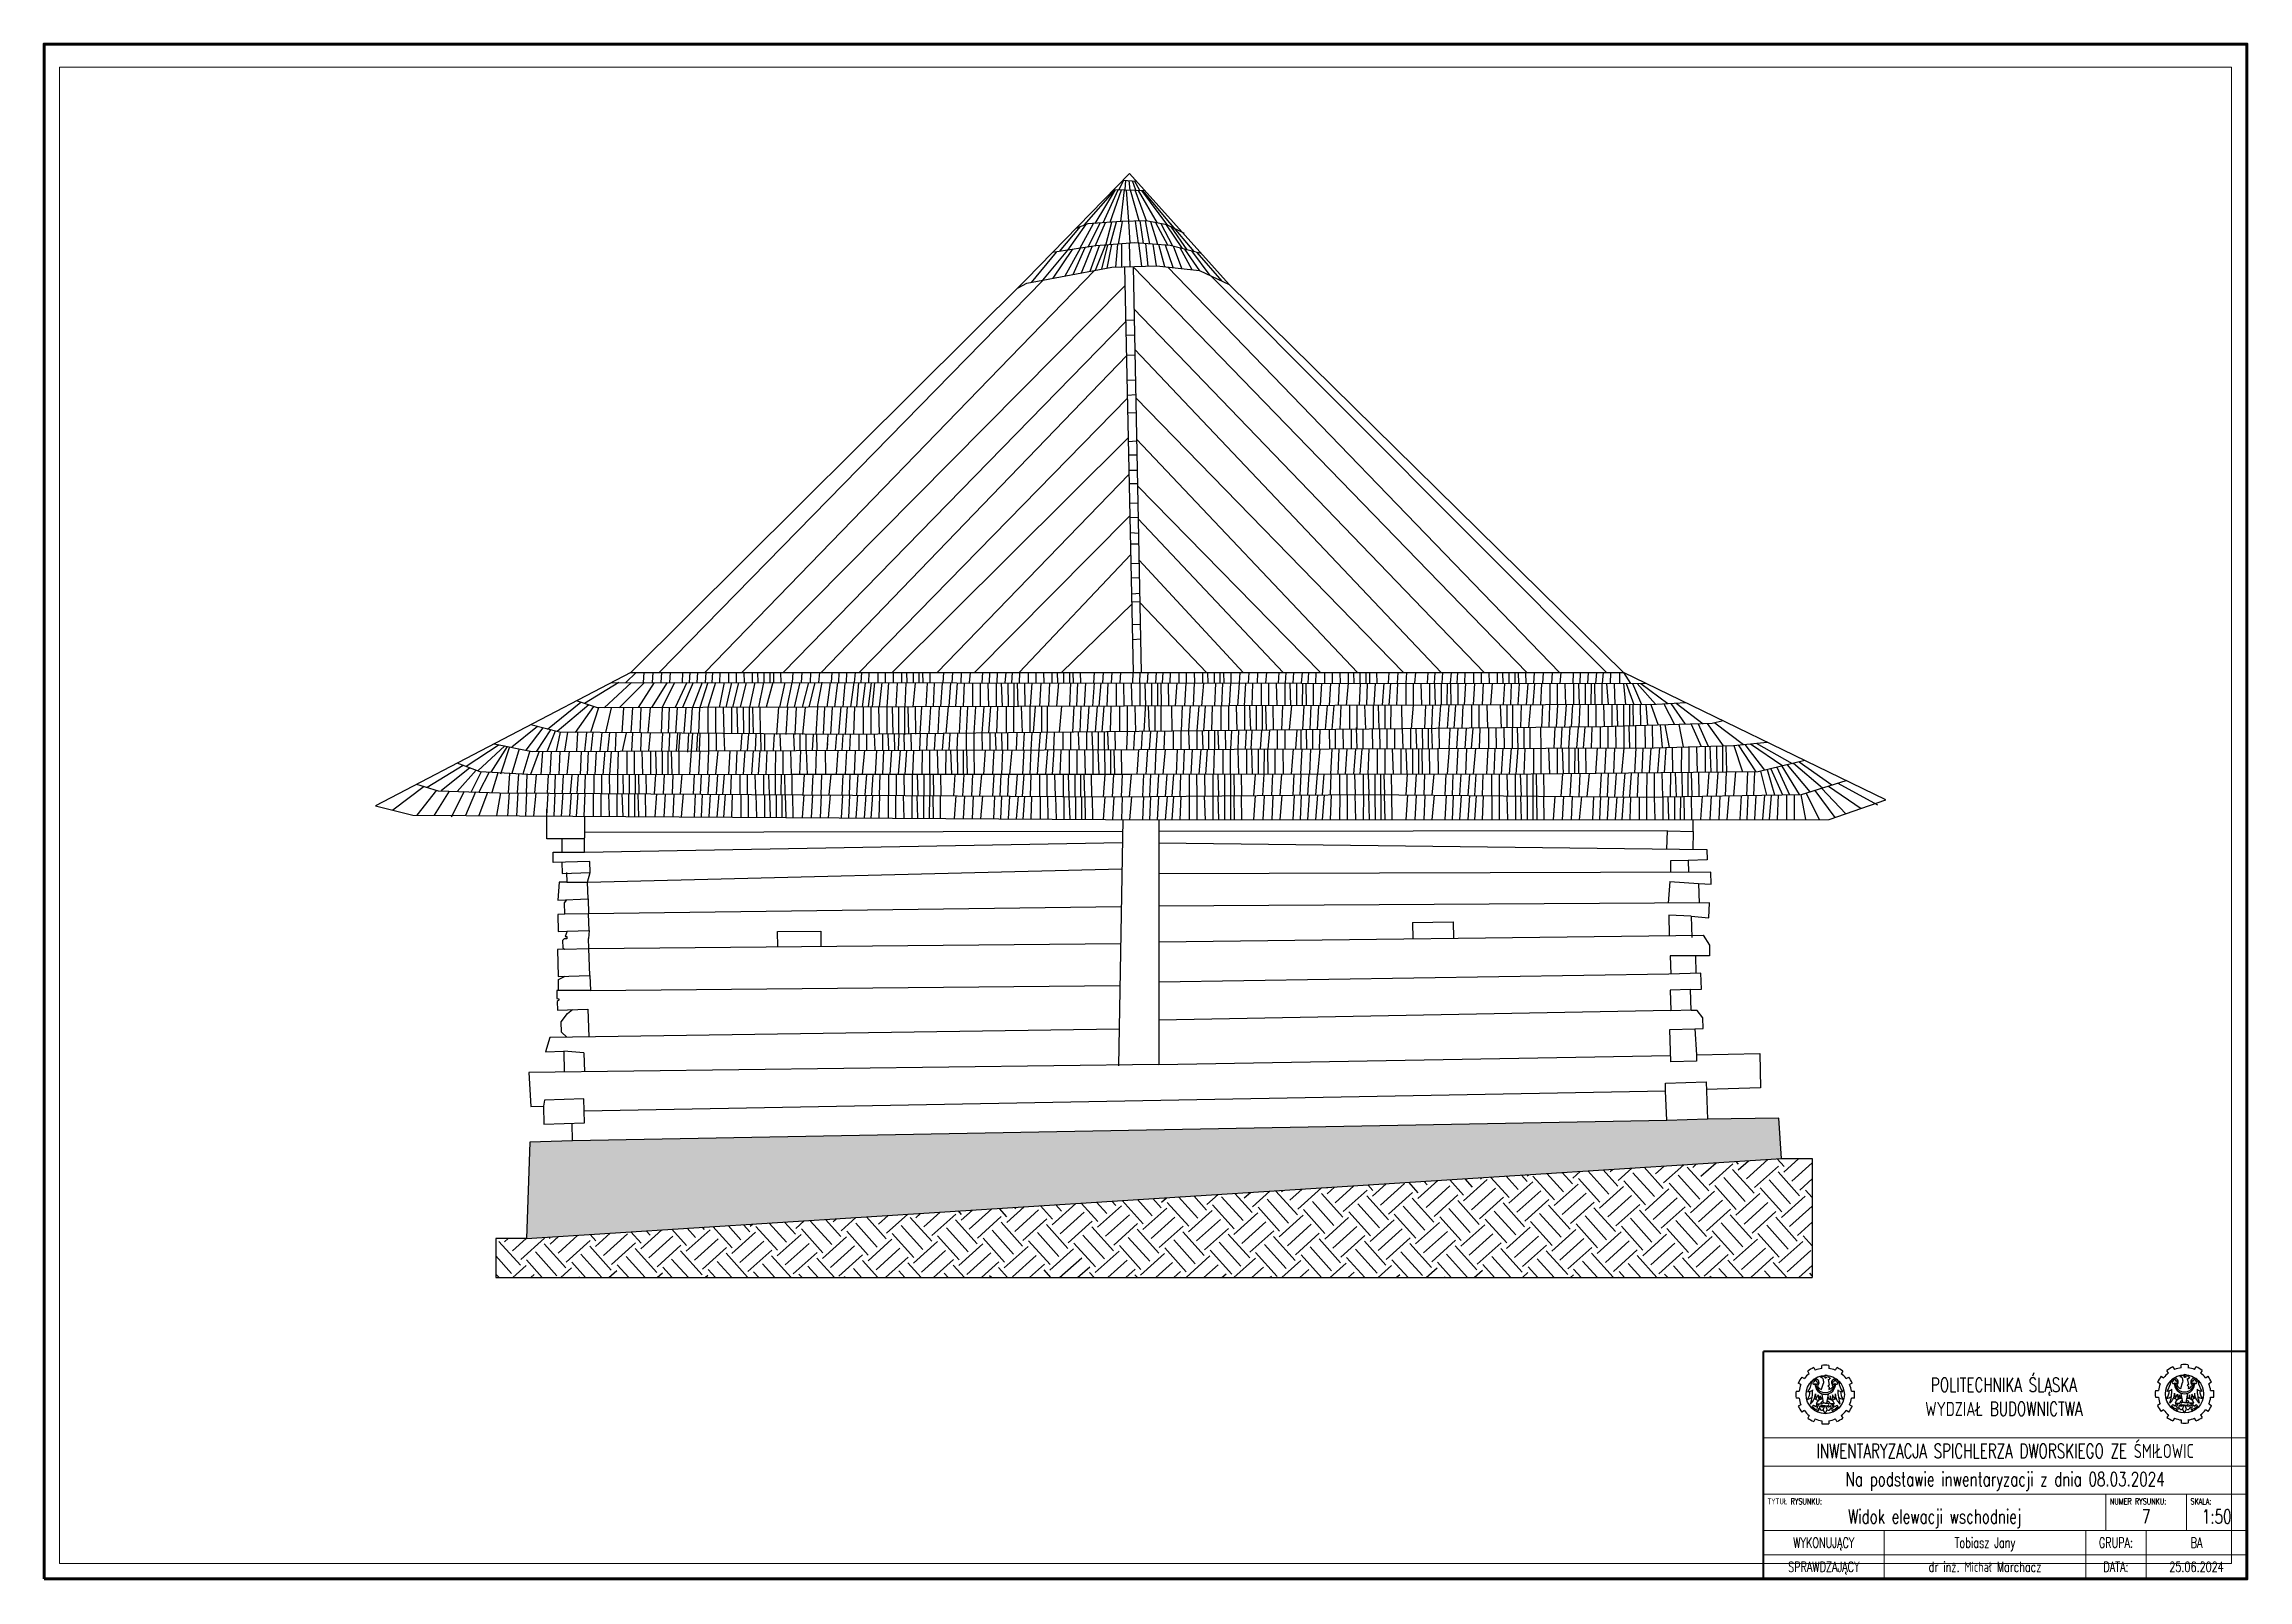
# Paper-space layout 'Rys. 7' of a CAD drawing. Header units: millimetres. Extents: x 5 to 292, y 5 to 205.
# The model-space entities are those that its viewports show. They can reach past a viewport. Long polylines and large blocks are cut down to what shows.
import ezdxf
from ezdxf.enums import TextEntityAlignment as Align

# ---------------------------------------------------------------- set-up
doc = ezdxf.new("R2010")
doc.units = ezdxf.units.MM
doc.linetypes.add('ACAD_ISO03W100', pattern=[30, 12, -18])
doc.styles.add('tabelka', font='simplex.shx', dxfattribs={"width": 0.7})

# ---------------------------------------------------------------- blocks, each defined once
blk = doc.blocks.new('polsl_logo')
at = {"color": 7, "linetype": 'Continuous', "lineweight": 25}
for p, q in [((-3.98, 5.18), (-4.36, 5.83)), ((-2.87, 6.69), (-2.5, 6.04)), ((-0.86, 6.48), (-0.86, 7.23)), ((0.86, 7.23), (0.86, 6.48)), ((2.5, 6.04), (2.87, 6.69)), ((4.36, 5.83), (3.98, 5.18)), ((-7.23, 0.86), (-6.48, 0.86)), ((-6.04, 2.5), (-6.69, 2.87)), ((-5.83, 4.36), (-5.18, 3.98)), ((-2.45, 0.16), (-2.35, -1.18)), ((-0.93, 1.31), (-0.47, 2.83)), ((-0.43, -2.12), (-0.8, 0.11)), ((-0.42, 3.34), (-0.47, 2.83)), ((-0.19, 4.45), (0.45, 4.22)), ((0.43, -2.12), (0.8, 0.11)), ((0.97, 2.3), (0.63, 2.19)), ((0.63, 2.19), (0.96, 1.86)), ((0.68, 3.75), (0.97, 2.3)), ((0.96, 1.86), (0.92, 1.3)), ((2.45, 0.16), (2.35, -1.18)), ((5.18, 3.98), (5.83, 4.36)), ((6.69, 2.87), (6.04, 2.5)), ((6.48, 0.86), (7.23, 0.86)), ((-6.48, -0.86), (-7.23, -0.86)), ((-6.04, -2.5), (-6.69, -2.87)), ((-5.18, -3.98), (-5.83, -4.36)), ((-3.98, -5.18), (-4.36, -5.83)), ((-3.32, -3.26), (-3.14, -2.86)), ((-2.91, -3.13), (-3.32, -3.26)), ((-2.99, -3.6), (-2.91, -3.13)), ((-2.64, -3.35), (-2.99, -3.6)), ((-2.73, -0.99), (-1.75, -1.46)), ((-2.31, -3.02), (-2.72, -2.77)), ((-2.64, -3.86), (-2.64, -3.35)), ((-2.29, -3.59), (-2.64, -3.86)), ((-2.35, -1.18), (-1.77, -0.1)), ((-2.31, -3.02), (-1.89, -2.27)), ((-2.29, -2.27), (-1.19, -2.27)), ((-2, -3.75), (-2.29, -3.59)), ((-2.04, -4.26), (-2, -3.75)), ((-1.82, -4.09), (-2.04, -4.26)), ((-2.01, -3.22), (-1.51, -2.27)), ((-2.01, -3.22), (-1.64, -3.51)), ((-1.77, -0.1), (-1.63, -1.38)), ((-1.47, -1.29), (-1.25, -0.27)), ((-1.25, -0.27), (-1.1, -1.17)), ((-0.88, -1.14), (-0.68, -0.58)), ((0, -2.12), (-0.59, -2.12)), ((0, -2.78), (-0.59, -2.78)), ((-0.48, -3.78), (-0.13, -2.78)), ((0, -4.71), (-0.48, -3.78)), ((-0.13, -2.78), (0, -2.78)), ((0, -2.12), (0.59, -2.12)), ((0, -2.78), (0.59, -2.78)), ((0, -4.71), (0.48, -3.78)), ((0.48, -3.78), (0.13, -2.78)), ((0.88, -1.14), (0.68, -0.58)), ((1.25, -0.27), (1.1, -1.17)), ((2.29, -2.27), (1.19, -2.27)), ((1.47, -1.29), (1.25, -0.27)), ((2.01, -3.22), (1.51, -2.27)), ((1.77, -0.1), (1.63, -1.38)), ((2.01, -3.22), (1.64, -3.51)), ((2.73, -0.99), (1.75, -1.46)), ((2.35, -1.18), (1.77, -0.1)), ((1.82, -4.09), (2.04, -4.26)), ((2.31, -3.02), (1.89, -2.27)), ((2, -3.75), (2.29, -3.59)), ((2.04, -4.26), (2, -3.75)), ((2.29, -3.59), (2.64, -3.86)), ((2.31, -3.02), (2.72, -2.77)), ((2.64, -3.86), (2.64, -3.35)), ((2.64, -3.35), (2.99, -3.6)), ((2.99, -3.6), (2.91, -3.13)), ((2.91, -3.13), (3.32, -3.26)), ((3.32, -3.26), (3.14, -2.86)), ((3.98, -5.18), (4.36, -5.83)), ((5.83, -4.36), (5.18, -3.98)), ((6.04, -2.5), (6.69, -2.87)), ((7.23, -0.86), (6.48, -0.86)), ((-2.5, -6.04), (-2.87, -6.69)), ((-0.86, -6.48), (-0.86, -7.23)), ((0.86, -6.48), (0.86, -7.23)), ((2.87, -6.69), (2.5, -6.04))]:
    blk.add_line(p, q, dxfattribs=at)
blk.add_circle((0, 0), 4.74, dxfattribs=at)
for centre, radius, start, end in [((0, 0), 7.28, 113.2451, 126.7549), ((0, 0), 6.54, 97.528, 112.472), ((0, 0), 7.28, 83.2451, 96.7549), ((0, 0), 6.54, 67.528, 82.472), ((0, 0), 7.28, 53.2451, 66.7549), ((0, 0), 7.28, 173.2451, 186.7549), ((0, 0), 7.28, 143.2451, 156.7549), ((0, 0), 6.54, 157.528, 172.472), ((0, 0), 6.54, 127.528, 142.472), ((-6.86, 0.67), 3.06, 322.7908, 2.1171), ((-9.22, 4.07), 5.94, 325.3994, 351.3916), ((-4.37, 2.7), 2, 271.0453, 308.705), ((-16.47, 1.4), 13.36, 343.765, 358.8934), ((-6.36, 0.49), 3.92, 313.8796, 355.1233), ((-2.46, 2.94), 0.919, 303.5886, 164.6343), ((-2.82, 2.86), 0.311, 78.3364, 343.272), ((-2.45, 3.22), 0.311, 350.7074, 189.2926), ((0.1, 2.63), 2.63, 176.8024, 267.8653), ((-2.08, 2.86), 0.311, 196.728, 101.6636), ((-0.03, 2.84), 2.35, 181.6175, 270.818), ((-0.42, 2.93), 1.71, 206.3629, 252.5594), ((-0.53, 3.68), 0.847, 65.9289, 136.6799), ((-1.22, 3.46), 0.803, 351.6938, 85.2151), ((0.17, 4.26), 0.547, 37.9216, 153.7101), ((0.08, 4.37), 0.245, 164.7238, 335.4042), ((-0.1, 2.63), 2.63, 272.1347, 3.1976), ((0.03, 2.84), 2.35, 269.182, 358.3825), ((1.83, 5.59), 1.58, 218.9781, 249.5666), ((0.66, 4.46), 0.711, 271.9852, 329.9147), ((0.42, 2.93), 1.71, 287.02, 333.6371), ((2.46, 2.94), 0.919, 15.3657, 236.4114), ((2.08, 2.86), 0.311, 78.3364, 343.272), ((2.45, 3.22), 0.311, 350.7074, 189.2926), ((6.36, 0.49), 3.92, 184.8767, 226.1204), ((2.82, 2.86), 0.311, 196.728, 101.6636), ((4.37, 2.7), 2, 231.295, 268.9547), ((16.47, 1.4), 13.36, 181.1066, 196.235), ((9.22, 4.07), 5.94, 188.6084, 214.6006), ((6.86, 0.67), 3.06, 177.8829, 217.2092), ((0, 0), 6.54, 37.528, 52.472), ((0, 0), 7.28, 23.2451, 36.7549), ((0, 0), 6.54, 7.528, 22.472), ((0, 0), 7.28, 353.2451, 6.7549), ((0, 0), 7.28, 203.2451, 216.7549), ((0, 0), 6.54, 187.528, 202.472), ((0, 0), 6.54, 217.528, 232.472), ((-5.28, 2.05), 3.34, 284.7987, 307.045), ((-2.88, -3.05), 0.316, 60.6862, 144.6612), ((-0.8, -2.69), 1.55, 82.0318, 164.4286), ((-2.02, -3.7), 0.434, 298.4284, 26.8458), ((-0.79, -3.2), 0.658, 130.1748, 297.8123), ((-0.83, -2.69), 0.382, 180, 347.4774), ((-0.48, -2.39), 0.718, 92.0136, 170.7352), ((-0.59, -2.45), 0.327, 90, 270), ((0.83, -2.69), 0.382, 192.5226, 0), ((0.79, -3.2), 0.658, 242.1877, 49.8252), ((0.48, -2.39), 0.718, 9.2648, 87.9864), ((0.8, -2.69), 1.55, 15.5714, 97.9682), ((0.59, -2.45), 0.327, 270, 90), ((2.02, -3.7), 0.434, 153.1542, 241.5716), ((2.88, -3.05), 0.316, 35.3388, 119.3138), ((5.28, 2.05), 3.34, 232.955, 255.2013), ((0, 0), 6.54, 307.528, 322.472), ((0, 0), 7.28, 323.2451, 336.7549), ((0, 0), 6.54, 337.528, 352.472), ((0, 0), 7.28, 233.2451, 246.7549), ((0, 0), 6.54, 247.528, 262.472), ((0, 0), 7.28, 263.2451, 276.7549), ((0, 0), 6.54, 277.528, 292.472), ((0, 0), 7.28, 293.2451, 306.7549)]:
    blk.add_arc(centre, radius, start, end, dxfattribs=at)
blk = doc.blocks.new('MOSTY_TABELKA')
at = {"color": 7}
for points, const_width in [([(-120, 0), (-120, 56.5)], 0.5), ([(0, 56.5), (-120, 56.5)], 0.5), ([(0, 35), (-120, 35)], 0.25), ([(0, 28), (-120, 28)], 0.25), ([(0, 21), (-120, 21)], 0.25), ([(-35, 12), (-35, 21)], 0.25), ([(-15, 12), (-15, 21)], 0.25), ([(0, 12), (-120, 12)], 0.25), ([(-90, 0), (-90, 12)], 0.25), ([(-40, 0), (-40, 12)], 0.25), ([(-25, 0), (-25, 12)], 0.25), ([(0, 6), (-120, 6)], 0.25)]:
    blk.add_lwpolyline(points, dxfattribs=dict(at, const_width=const_width))
for p in [(-104.64, 45.75), (-15.48, 45.93)]:
    blk.add_blockref('polsl_logo', p, dxfattribs=at)
at = {"color": 7, "lineweight": 15, "style": 'tabelka', "width": 0.7}
for s, height, p in [('POLITECHNIKA ŚLĄSKA', 3.5, (-60.32, 46.45)), ('WYDZIAŁ BUDOWNICTWA', 3.5, (-60.32, 40.45)), ('INWENTARYZACJA SPICHLERZA DWORSKIEGO ZE ŚMIŁOWIC', 3.5, (-60, 30)), ('Na podstawie inwentaryzacji z dnia 08.03.2024', 3.5, (-60, 23)), ('WYKONUJĄCY', 2.5, (-105, 7.75)), ('GRUPA:', 2.5, (-32.5, 7.75)), ('SPRAWDZAJĄCY', 2.5, (-105, 1.75)), ('DATA:', 2.5, (-32.5, 1.75))]:
    blk.add_text(s, height=height, dxfattribs=at).set_placement(p, align=Align.CENTER)
for s, p in [('TYTUŁ RYSUNKU:', (-119, 18.5)), ('NUMER RYSUNKU:', (-34, 18.5)), ('SKALA:', (-14, 18.5))]:
    blk.add_text(s, height=1.5, dxfattribs=at).set_placement(p)
at = {"color": 7, "lineweight": 15, "style": 'tabelka', "width": 0.7, "flags": 8}
for tag, height, p in [('TYTUŁ.RYS_1/2', 3.5, (-77.5, 13.75)), ('NR.RYSUNKU', 3.5, (-25, 13.75)), ('SKALA', 3.5, (-7.5, 13.75)), ('STUDENT', 2.5, (-65, 7.75)), ('GRUPA', 2.5, (-12.5, 7.75)), ('SPRAWDZAJĄCY', 2.5, (-65, 1.75)), ('DATA', 2.5, (-12.5, 1.75))]:
    blk.add_attdef(tag, text='', height=height, dxfattribs=at).set_placement(p, align=Align.CENTER)

msp = doc.modelspace()

# ---------------------------------------------------------------- hatches: boundary and pattern name
at = {"transparency": 33554687}
h = msp.add_hatch(dxfattribs=at)
h.set_pattern_fill('GRAVEL', color=256, scale=22, angle=1.725713)
h.set_pattern_definition([(229.7385, (1336.146, -1239.92), (-4316.91894, -5161.54431), [75.1787, -7442.7064]), (186.695454, (1287.56, -1297.288), (6685.730477, 760.4845735), [129.009, -12771.8908]), (134.23616, (1159.43, -1312.33), (5770.575363, -5975.730434), [90.966, -9005.639]), (268.999402, (945.805, -1458.53), (221.983242, 11187.759243), [117.481, -11630.6162]), (294.559368, (943.753, -1575.992), (-2994.670757, 6618.417818), [115.1994, -11404.7577]), (358.999402, (991.634, -1680.77), (-11187.759243, 221.983242), [117.481, -11630.6162]), (39.419954, (1109.097, -1682.821), (-7092.8235434, -5804.2316926), [155.3626, -15380.8854]), (73.981042, (1229.117, -1584.166), (3539.606234, 12405.8213444), [146.6783, -14521.1565]), (123.15528, (1269.593, -1443.183), (-4687.138585, 7126.479875), [117.879, -11670.02]), (176.96207, (1205.124, -1344.496), (6160.840258, -373.436733), [134.577, -6594.266]), (224.12315, (1070.737, -1337.364), (-6517.448824, -6345.9500807), [174.037, -17229.69]), (140.53979, (1498.934, -1447.455), (-4010.79487, 3233.482164), [59.401, -5880.7245]), (173.19495, (1453.072, -1409.703), (7294.761532, -898.326953), [113.01, -11188.0206]), (226.7257, (1340.86, -1396.3), (16.8282, -558.5466), [79.026, -711.2365]), (204.9243, (1299.74, -1330.464), (2759.07644, 1201.233936), [42.557, -4213.137]), (293.52712, (1261.15, -1348.4), (-609.03105, 1658.8115), [60.1844, -2949.0457]), (32.68947, (1285.17, -1403.58), (1641.98333, 1167.5776), [97.7503, -3160.5856]), (163.29076, (1367.44, -1350.79), (1133.92127, -524.89022), [70.683, -1696.3976]), (18.115254, (937.19, -1358.16), (5534.981042, 1843.921318), [99.0194, -9802.942]), (72.07189, (1031.3, -1327.37), (-2049.076393, -6211.324755), [83.0718, -8224.0874]), (294.9243, (1364.074, -1239.08), (-1201.233936, 2759.07644), [85.1136, -4170.5804]), (345.336173, (1399.942, -1316.264), (-5635.950036, 1507.358005), [99.0194, -9802.942]), (341.16967, (947.624, -1704.46), (-2826.3891, 1032.95228), [95.4877, -4678.9015]), (296.500854, (1038, -1735.28), (-2977.842595, 6059.871263), [80.008, -7920.7905]), (68.52712, (1386.49, -1797.456), (1032.95228, 2826.3891), [85.1136, -4170.5804]), (19.07974, (1417.644, -1718.25), (-7193.792538, -2452.95237), [93.6722, -9273.5227]), (71.16967, (1112.8, -1805.7), (-1032.95228, -2826.3891), [47.744, -4726.6454]), (103.03565, (1352.97, -1798.47), (-625.85922, 2217.35805), [28.4932, -2820.839]), (167.68947, (1346.55, -1770.7), (1692.46783, -508.06206), [115.1994, -2188.792]), (187.73472, (1233.997, -1746.145), (5568.637373, 726.828211), [106.7587, -10569.1003]), (305.41578, (1286.69, -1453.85), (-592.2029, 1100.26494), [80.5913, -1934.191]), (354.88294, (1333.39, -1519.529), (9528.947747, -831.014291), [140.7025, -13929.522]), (62.67111, (1473.53, -1532.08), (-2116.389056, -3977.13854), [57.532, -5695.6663]), (91.7257, (1499.94, -1480.97), (-575.3747, 541.7184), [33.528, -525.272]), (121.98215, (1222.32, -1729.725), (2351.983375, -3842.513215), [77.6307, -7685.467]), (49.7385, (1181.204, -1663.877), (4316.91894, 5161.54431), [150.3574, -7367.5277]), (1.7257, (1278.4, -1549.14), (541.7184, 575.3747), [145.288, -413.512]), (327.03056, (1423.6, -1544.764), (5703.2627, -3741.544217), [88.354, -8747.0497]), (255.78032, (1497.724, -1592.845), (-491.23389, -2251.01438), [81.3624, -3986.763]), (209.37169, (1477.738, -1671.715), (-10444.1028674, -5905.2006854), [132.472, -13114.742]), (177.151792, (1362.294, -1736.689), (-7277.933366, 339.7804003), [140.1465, -13874.4862])])
h.paths.add_polyline_path([(60205.56, 27609.53), (59927.62, 27601.16), (59904.89, 26972.75), (68080.18, 27493.37), (68063.37, 27757.38), (67597.67, 27750.06), (67334.47, 27742.13)])
h = msp.add_hatch(dxfattribs=at)
h.set_pattern_fill('EARTH', color=256, scale=33, angle=42)
h.paths.add_polyline_path([(68280.18, 27493.37), (68080.18, 27493.37), (59904.89, 26972.75), (59704.89, 26972.75), (59704.89, 26717.9), (68280.18, 26717.9)])

# ---------------------------------------------------------------- linework, layer by layer
for p, q in [((63832.78, 33910.44), (63162.67, 33222.47)), ((63832.78, 33910.44), (64482.99, 33188.11)), ((63538.41, 33575.67), (63739.25, 33805.96)), ((63609.3, 33586.62), (63742.79, 33805.86)), ((63661.63, 33590.6), (63759.22, 33805.4)), ((63706.47, 33594), (63781.4, 33804.77)), ((63732.02, 33806.17), (63934.12, 33800.43)), ((63763.54, 33805.28), (63796.11, 33868)), ((63777.67, 33599.42), (63800.38, 33804.23)), ((63791.74, 33868.31), (63877.05, 33862.38)), ((63801.43, 33878.25), (63801.43, 33878.26)), ((63805.09, 33804.1), (63808.66, 33867.13)), ((63827.86, 33600.78), (63812.8, 33803.88)), ((63836.67, 33803.2), (63831.79, 33865.52)), ((63895.42, 33602.47), (63839.27, 33803.13)), ((63873.81, 33802.15), (63852.45, 33864.09)), ((63899.42, 33801.42), (63865.98, 33863.15)), ((63943.06, 33603.21), (63870.16, 33802.25)), ((64014.54, 33588.61), (63891.39, 33801.65)), ((64083.85, 33572.23), (63914.38, 33800.99)), ((64117.91, 33564.17), (63919.97, 33800.84)), ((63779.82, 33599.58), (63562.32, 33583.05)), ((63679.06, 33444.81), (63718.27, 33594.9)), ((63706.03, 33446.95), (63747.31, 33597.11)), ((63760.67, 33451.28), (63787, 33599.76)), ((63941.12, 33603.61), (63779.82, 33599.58)), ((63836.5, 33457.29), (63828, 33600.78)), ((63892.34, 33457.94), (63871.94, 33601.88)), ((63924.41, 33455.66), (63902.23, 33602.64)), ((63966.51, 33452.67), (63937.71, 33603.52)), ((64075.92, 33576.07), (63941.12, 33603.61)), ((64018.32, 33448.99), (63971.37, 33597.43)), ((63376.17, 33402.96), (63513.43, 33565.28)), ((63431.38, 33411.49), (63548.36, 33576.81)), ((63562.32, 33583.05), (63482.48, 33554.03)), ((63509.53, 33423.57), (63599.02, 33585.84)), ((63564.37, 33432.05), (63643.04, 33589.18)), ((63608.65, 33438.89), (63676.17, 33591.7)), ((63867.26, 33459.72), (63613.25, 33439.6)), ((63743.7, 33301.99), (63757.25, 33451.01)), ((63783.41, 33303.19), (63783.83, 33453.11)), ((63836.95, 33304.8), (63833.76, 33457.07)), ((64097.4, 33443.38), (63867.26, 33459.72)), ((63913.46, 33307.11), (63894.25, 33457.81)), ((63954.98, 33308.36), (63939, 33454.63)), ((64008.37, 33309.97), (63986.85, 33451.23)), ((64083.76, 33444.34), (64005.29, 33590.5)), ((64114.76, 33438.93), (64039.92, 33583.42)), ((64178.05, 33422.7), (64074.68, 33576.32)), ((64190.75, 33520.49), (64075.92, 33576.07)), ((64255.22, 33402.59), (64099.75, 33585.93)), ((64209.65, 33414.37), (64106.51, 33561.26)), ((63354.8, 33399.66), (63191.92, 33202.25)), ((63269.48, 33216.86), (63431.58, 33411.53)), ((63613.25, 33439.6), (63332.49, 33396.21)), ((63335.94, 33229.39), (63461.74, 33416.19)), ((63414.65, 33244.22), (63514.78, 33424.38)), ((63466.47, 33253.98), (63543.51, 33428.82)), ((63519.81, 33264.03), (63590.13, 33436.03)), ((63576.31, 33274.68), (63637.33, 33441.51)), ((63611.57, 33281.32), (63676.27, 33444.59)), ((63651.88, 33288.92), (63692.15, 33445.85)), ((63687.86, 33295.7), (63717.75, 33447.88)), ((63717.03, 33301.19), (64011.81, 33310.07)), ((64011.81, 33310.07), (64289.29, 33278.73)), ((64063.9, 33304.19), (64023.98, 33448.59)), ((64117.42, 33298.14), (64068.47, 33445.43)), ((64300.44, 33390.9), (64097.4, 33443.38)), ((64173.15, 33291.85), (64119.09, 33437.82)), ((64242.08, 33284.06), (64163.2, 33426.51)), ((64290.27, 33278.27), (64193.14, 33418.83)), ((64357.57, 33246.78), (64239.12, 33406.9)), ((64436.59, 33209.82), (64274.91, 33397.5)), ((63162.67, 33222.47), (60584.37, 30660.73)), ((60768.25, 30660.73), (63271.05, 33217.16)), ((61066.98, 30660.73), (63605.85, 33280.24)), ((63805.23, 33181.32), (61306.64, 30660.73)), ((63107.24, 33167.4), (63163.3, 33196.86)), ((63163.3, 33196.86), (63488.32, 33258.1)), ((63488.32, 33258.1), (63717.03, 33301.19)), ((63858.94, 30660.73), (63802.62, 33303.77)), ((63856.26, 33305.39), (63910.11, 30660.73)), ((66421.29, 30660.73), (63856.32, 33302.54)), ((64083.25, 33302), (66634.11, 30660.73)), ((64289.29, 33278.73), (64483.03, 33188.09)), ((66940.28, 30660.73), (64363.03, 33244.23)), ((67052.18, 30660.73), (64482.92, 33188.19)), ((63861.89, 33029.03), (66143.21, 30660.73)), ((63810.23, 32946.85), (61577.52, 30660.73)), ((63810.03, 32956.12), (63863.35, 32957.15)), ((63812.12, 32858.03), (63865.31, 32860.67)), ((65863.72, 30660.73), (63867.29, 32763.84)), ((61823.77, 30660.73), (63814.94, 32725.79)), ((63814.86, 32729.25), (63868.03, 32727.47)), ((62071.73, 30660.73), (63820.88, 32447.12)), ((63818.32, 32566.97), (63871.34, 32564.75)), ((63820.43, 32468.11), (63873.26, 32470.55)), ((63873.66, 32450.54), (65618.16, 30660.73)), ((63822.86, 32354.12), (63875.66, 32352.41)), ((63826.34, 32190.81), (62286.12, 30660.73)), ((63826.87, 32165.88), (63879.39, 32169.32)), ((65317.45, 30660.73), (63879.16, 32180.74)), ((63828.75, 32077.81), (63881.22, 32079.39)), ((62580.98, 30660.73), (63831.42, 31952.53)), ((63830.88, 31977.88), (63883.26, 31979.45)), ((63832.73, 31890.89), (63885.05, 31891.18)), ((63871.84, 31891.17), (63871.9, 31891.11)), ((63885.33, 31877.4), (65077.78, 30660.73)), ((63835.43, 31763.97), (63887.61, 31765.54)), ((63837.14, 31684.09), (62823.29, 30660.73)), ((63837.45, 31669.19), (63889.5, 31672.81)), ((64835.13, 30660.73), (63889.72, 31662.04)), ((63839.51, 31572.69), (63891.61, 31569.02)), ((63841.08, 31499.18), (63893.06, 31498.18)), ((63113.33, 30660.73), (63842.55, 31429.83)), ((63843.79, 31371.81), (63895.66, 31370.43)), ((64573.13, 30660.73), (63895.23, 31391.59)), ((63845.77, 31278.84), (63897.54, 31277.91)), ((63848.01, 31173.7), (63899.59, 31177.15)), ((63390.78, 30660.73), (63849.42, 31107.5)), ((63849.14, 31120.84), (63900.68, 31123.9)), ((64334.11, 30660.73), (63900.81, 31117.49)), ((63852.27, 30973.98), (63903.69, 30976.01)), ((63854.35, 30876.3), (63905.63, 30880.74)), ((60584.37, 30660.73), (58921.79, 29792.04)), ((60506.33, 30596.03), (60283.18, 30458.51)), ((60589.94, 30595.94), (60410.55, 30430.7)), ((60460.63, 30596.08), (67200.3, 30588.73)), ((60673.09, 30595.85), (60509.5, 30431.02)), ((60620.33, 30660.73), (60552.6, 30595.98)), ((60584.37, 30660.73), (67052.18, 30660.73)), ((60736.35, 30595.78), (60631.48, 30431.41)), ((60668.95, 30660.73), (60664.49, 30595.86)), ((60821.04, 30595.69), (60719.35, 30431.69)), ((60727.01, 30660.73), (60723.13, 30595.79)), ((60783.72, 30660.73), (60780.97, 30595.73)), ((60868.66, 30595.63), (60789.08, 30431.91)), ((60841.42, 30660.73), (60835.5, 30595.67)), ((60950.27, 30595.54), (60872.51, 30432.18)), ((60922.18, 30660.73), (60918.9, 30595.58)), ((60991.35, 30595.5), (60921.27, 30432.3)), ((60968.04, 30660.73), (60965.36, 30595.53)), ((61048.67, 30595.44), (60986.97, 30432.54)), ((61018.91, 30660.73), (61014.97, 30595.47)), ((61086.32, 30595.4), (61034.85, 30432.7)), ((61074.06, 30660.73), (61068.82, 30595.42)), ((61136.48, 30595.34), (61086.25, 30432.86)), ((61116.6, 30660.73), (61111.87, 30595.37)), ((61193.07, 30595.28), (61159.05, 30433.09)), ((61164.23, 30660.73), (61161.88, 30595.31)), ((61239.62, 30595.23), (61202.63, 30433.23)), ((61221.48, 30660.73), (61221.34, 30595.25)), ((61285.92, 30595.18), (61247.02, 30433.37)), ((61270.16, 30660.73), (61270.27, 30595.2)), ((61335.86, 30595.12), (61297.15, 30433.53)), ((61321.37, 30660.73), (61323.27, 30595.14)), ((61393.06, 30595.06), (61356.74, 30433.72)), ((61375.69, 30660.73), (61375.59, 30595.08)), ((61409.89, 30660.73), (61412.06, 30595.04)), ((61448.12, 30595), (61416.43, 30433.91)), ((61451.64, 30660.73), (61451.89, 30595)), ((61510.44, 30594.93), (61465.88, 30434.28)), ((61491.9, 30594.95), (61492.13, 30660.73)), ((61516.6, 30594.93), (61515.18, 30660.73)), ((61587.32, 30594.85), (61553.55, 30434.35)), ((61563.23, 30594.88), (61562.48, 30660.73)), ((61632.31, 30594.8), (61600.97, 30434.5)), ((61640.55, 30660.73), (61636.02, 30594.8)), ((61684.99, 30594.74), (61648.6, 30434.65)), ((61698.57, 30660.73), (61694.62, 30594.73)), ((61742.01, 30594.68), (61700.42, 30434.82)), ((61783.81, 30594.64), (61744.28, 30434.96)), ((61755.21, 30660.73), (61752.42, 30594.67)), ((61828.1, 30597.58), (61798.07, 30435.13)), ((61813.11, 30660.73), (61807.08, 30594.61)), ((61882.05, 30594.53), (61861.02, 30435.33)), ((61893.7, 30660.73), (61890.37, 30594.52)), ((61930.38, 30595.63), (61910.33, 30435.49)), ((61939.53, 30660.73), (61936.8, 30594.47)), ((61979.16, 30589.57), (61966.13, 30435.67)), ((61990.47, 30660.73), (61986.47, 30594.42)), ((62036.21, 30594.36), (62015.33, 30435.82)), ((62045.7, 30660.73), (62040.38, 30594.36)), ((62067.17, 30594.33), (62055.3, 30435.95)), ((62088.21, 30660.73), (62083.4, 30594.31)), ((62111.67, 30591.04), (62092.16, 30436.07)), ((62131.94, 30436.2), (62152.83, 30594.23)), ((62135.69, 30660.73), (62133.31, 30594.26)), ((62158.68, 30436.28), (62173.53, 30594.21)), ((62192.81, 30660.73), (62192.67, 30594.19)), ((62204.27, 30436.43), (62221.79, 30594.16)), ((62241.48, 30660.73), (62241.59, 30594.14)), ((62262.33, 30594.11), (62251.51, 30436.58)), ((62292.58, 30660.73), (62294.51, 30594.08)), ((62319.91, 30594.05), (62310.51, 30436.77)), ((62347.02, 30660.73), (62346.92, 30594.02)), ((62375.71, 30593.99), (62369.06, 30436.95)), ((62381.09, 30660.73), (62383.28, 30593.98)), ((62435.96, 30593.93), (62421.68, 30437.12)), ((62422.95, 30660.73), (62423.2, 30593.94)), ((62463.23, 30593.9), (62463.47, 30660.73)), ((62487.86, 30593.87), (62486.42, 30660.73)), ((62514.57, 30593.84), (62506.71, 30437.39)), ((62534.52, 30593.82), (62533.76, 30660.73)), ((62559.96, 30593.79), (62553.53, 30437.54)), ((62611.82, 30593.73), (62602.41, 30437.7)), ((62622.03, 30660.73), (62617.42, 30593.73)), ((62668, 30593.67), (62655.52, 30437.87)), ((62679.95, 30660.73), (62675.94, 30593.66)), ((62710.13, 30593.63), (62698.87, 30438.01)), ((62736.42, 30660.73), (62733.57, 30593.6)), ((62755.86, 30593.58), (62750.28, 30438.17)), ((62794.82, 30660.73), (62788.7, 30593.54)), ((62811.35, 30593.52), (62811.03, 30438.36)), ((62859.84, 30593.46), (62860.1, 30438.52)), ((62874.99, 30660.73), (62871.6, 30593.45)), ((62909.63, 30593.41), (62914.12, 30438.69)), ((62920.72, 30660.73), (62917.95, 30593.4)), ((62965.54, 30593.35), (62965.31, 30438.86)), ((62971.86, 30660.73), (62967.8, 30593.35)), ((62997.96, 30593.31), (63003.03, 30438.98)), ((63027.3, 30660.73), (63021.89, 30593.29)), ((63041.21, 30593.27), (63041.79, 30439.1)), ((63069.72, 30660.73), (63064.84, 30593.24)), ((63081.54, 30439.23), (63082.08, 30593.22)), ((63107.16, 30439.31), (63103.84, 30593.2)), ((63116.83, 30660.73), (63114.4, 30593.19)), ((63153.41, 30439.46), (63151.66, 30593.15)), ((63173.59, 30660.73), (63173.45, 30593.12)), ((63197.5, 30593.1), (63186.95, 30439.56)), ((63222.22, 30660.73), (63222.33, 30593.07)), ((63255.08, 30593.03), (63245.93, 30439.75)), ((63273.04, 30660.73), (63275, 30593.01)), ((63310.89, 30592.97), (63304.41, 30439.94)), ((63327.8, 30660.73), (63327.7, 30592.95)), ((63371.13, 30592.91), (63357.21, 30440.11)), ((63361.5, 30660.73), (63363.73, 30592.91)), ((63403.67, 30660.73), (63403.92, 30592.87)), ((63449.75, 30592.82), (63442.09, 30440.38)), ((63444.02, 30592.83), (63444.26, 30660.73)), ((63468.42, 30592.8), (63466.96, 30660.73)), ((63495.14, 30592.77), (63488.88, 30440.53)), ((63515.17, 30592.75), (63514.4, 30660.73)), ((63547, 30592.72), (63537.82, 30440.68)), ((63603.17, 30592.65), (63591.01, 30440.85)), ((63602.52, 30660.73), (63597.84, 30592.66)), ((63645.3, 30592.61), (63634.33, 30440.99)), ((63660.44, 30660.73), (63656.37, 30592.6)), ((63691.04, 30592.56), (63685.61, 30441.15)), ((63716.9, 30660.73), (63714.01, 30592.53)), ((63746.54, 30592.5), (63746.23, 30441.35)), ((63775.32, 30660.73), (63769.11, 30592.47)), ((63795.03, 30592.44), (63795.28, 30441.5)), ((63844.83, 30592.39), (63849.2, 30441.68)), ((63855.47, 30660.73), (63852.03, 30592.38)), ((63901.2, 30660.73), (63898.38, 30592.33)), ((63900.73, 30592.33), (63900.5, 30441.84)), ((63933.16, 30592.29), (63938.1, 30441.96)), ((63952.35, 30660.73), (63948.22, 30592.28)), ((63976.4, 30592.25), (63976.97, 30442.08)), ((64007.79, 30660.73), (64002.3, 30592.22)), ((64016.74, 30442.21), (64017.26, 30592.2)), ((64042.26, 30442.29), (64039.03, 30592.18)), ((64050.22, 30660.73), (64045.26, 30592.17)), ((64088.56, 30442.44), (64086.85, 30592.13)), ((64097.3, 30660.73), (64094.84, 30592.12)), ((64141.91, 30592.07), (64131.63, 30442.58)), ((64154.05, 30660.73), (64153.91, 30592.05)), ((64199.44, 30592), (64190.52, 30442.76)), ((64202.68, 30660.73), (64202.79, 30592)), ((64255.15, 30591.94), (64248.85, 30442.95)), ((64253.48, 30660.73), (64255.48, 30591.94)), ((64315.65, 30591.88), (64302.1, 30443.12)), ((64308.26, 30660.73), (64308.15, 30591.89)), ((64341.95, 30660.73), (64344.21, 30591.85)), ((64384.12, 30660.73), (64384.38, 30591.8)), ((64394.06, 30591.79), (64386.6, 30443.39)), ((64424.48, 30591.76), (64424.72, 30660.73)), ((64439.4, 30591.74), (64433.3, 30443.54)), ((64448.89, 30591.73), (64447.41, 30660.73)), ((64491.36, 30591.69), (64482.43, 30443.7)), ((64495.64, 30591.68), (64494.86, 30660.73)), ((64547.63, 30591.62), (64535.79, 30443.87)), ((64552.1, 30660.73), (64547.35, 30591.63)), ((64589.72, 30591.58), (64579.05, 30444)), ((64610.1, 30660.73), (64605.96, 30591.56)), ((64635.27, 30591.53), (64629.98, 30444.17)), ((64666.7, 30660.73), (64663.77, 30591.5)), ((64690.59, 30591.47), (64690.29, 30444.36)), ((64724.71, 30660.73), (64718.4, 30591.44)), ((64739.06, 30591.42), (64739.31, 30444.52)), ((64788.72, 30591.36), (64792.97, 30444.69)), ((64805.21, 30660.73), (64801.72, 30591.35)), ((64844.78, 30591.3), (64844.56, 30444.85)), ((64851.01, 30660.73), (64848.16, 30591.3)), ((64877.02, 30591.27), (64881.84, 30444.97)), ((64902, 30660.73), (64897.81, 30591.24)), ((64920.42, 30591.22), (64920.97, 30445.1)), ((64957.27, 30660.73), (64951.7, 30591.18)), ((64960.81, 30445.22), (64961.32, 30591.17)), ((64986.11, 30445.3), (64982.96, 30591.15)), ((64999.76, 30660.73), (64994.73, 30591.14)), ((65032.49, 30445.45), (65030.84, 30591.1)), ((65047.17, 30660.73), (65044.67, 30591.08)), ((65084.72, 30591.04), (65074.72, 30445.59)), ((65104.2, 30660.73), (65104.06, 30591.02)), ((65142.2, 30590.98), (65133.53, 30445.77)), ((65152.86, 30660.73), (65152.98, 30590.97)), ((65197.82, 30590.92), (65191.68, 30445.96)), ((65203.9, 30660.73), (65205.93, 30590.91)), ((65258.58, 30590.85), (65245.4, 30446.13)), ((65258.42, 30660.73), (65258.31, 30590.85)), ((65292.4, 30660.73), (65294.7, 30590.81)), ((65336.76, 30590.77), (65329.51, 30446.4)), ((65334.33, 30660.73), (65334.59, 30590.77)), ((65374.62, 30590.72), (65374.86, 30660.73)), ((65382.05, 30590.72), (65376.12, 30446.55)), ((65399.27, 30590.7), (65397.76, 30660.73)), ((65434.12, 30590.66), (65425.43, 30446.71)), ((65445.92, 30590.65), (65445.12, 30660.73)), ((65490.51, 30590.6), (65478.99, 30446.88)), ((65522.61, 30660.73), (65517.79, 30590.57)), ((65532.56, 30590.55), (65522.17, 30447.01)), ((65577.9, 30590.5), (65572.76, 30447.18)), ((65580.61, 30660.73), (65576.41, 30590.5)), ((65633.04, 30590.44), (65632.74, 30447.37)), ((65637.2, 30660.73), (65634.22, 30590.44)), ((65681.48, 30590.39), (65681.72, 30447.52)), ((65695.24, 30660.73), (65688.84, 30590.38)), ((65730.99, 30590.34), (65735.13, 30447.69)), ((65775.71, 30660.73), (65772.17, 30590.29)), ((65787.22, 30590.27), (65787, 30447.86)), ((65821.51, 30660.73), (65818.61, 30590.24)), ((65819.28, 30590.24), (65823.96, 30447.98)), ((65862.83, 30590.19), (65863.37, 30448.1)), ((65872.51, 30660.73), (65868.25, 30590.19)), ((65903.28, 30448.23), (65903.78, 30590.15)), ((65927.8, 30660.73), (65922.14, 30590.13)), ((65928.33, 30448.31), (65925.27, 30590.12)), ((65970.28, 30660.73), (65965.17, 30590.08)), ((65974.82, 30448.46), (65973.21, 30590.07)), ((66022.79, 30590.02), (66013.07, 30448.58)), ((66017.66, 30660.73), (66015.12, 30590.03)), ((66080.3, 30589.96), (66071.87, 30448.77)), ((66074.67, 30660.73), (66074.52, 30589.96)), ((66123.32, 30660.73), (66123.44, 30589.91)), ((66135.97, 30589.89), (66130.01, 30448.95)), ((66174.34, 30660.73), (66176.4, 30589.85)), ((66196.58, 30589.83), (66183.77, 30449.12)), ((66228.88, 30660.73), (66228.77, 30589.79)), ((66262.84, 30660.73), (66265.18, 30589.75)), ((66274.9, 30589.74), (66267.84, 30449.39)), ((66304.79, 30660.73), (66305.06, 30589.71)), ((66320.22, 30589.69), (66314.45, 30449.54)), ((66345.08, 30589.67), (66345.33, 30660.73)), ((66372.22, 30589.64), (66363.78, 30449.7)), ((66369.74, 30589.64), (66368.21, 30660.73)), ((66416.39, 30589.59), (66415.58, 30660.73)), ((66428.54, 30589.58), (66417.35, 30449.87)), ((66470.61, 30589.53), (66460.52, 30450.01)), ((66470.22, 30660.73), (66465.32, 30589.54)), ((66516.08, 30589.48), (66511.08, 30450.17)), ((66528.47, 30660.73), (66524.21, 30589.47)), ((66571.32, 30589.42), (66571.04, 30450.36)), ((66585.56, 30660.73), (66582.54, 30589.41)), ((66619.79, 30589.37), (66620.02, 30450.52)), ((66642.21, 30660.73), (66635.71, 30589.35)), ((66669.38, 30589.31), (66673.4, 30450.69)), ((66723.84, 30660.73), (66720.25, 30589.26)), ((66725.51, 30589.25), (66725.3, 30450.85)), ((66757.68, 30589.22), (66762.23, 30450.97)), ((66769.9, 30660.73), (66766.96, 30589.21)), ((66801.14, 30589.17), (66801.66, 30451.1)), ((66820.35, 30660.73), (66816.03, 30589.15)), ((66841.58, 30451.22), (66842.06, 30589.13)), ((66866.61, 30451.3), (66863.64, 30589.1)), ((66875.08, 30660.73), (66869.34, 30589.1)), ((66913.1, 30451.45), (66911.54, 30589.05)), ((66917.78, 30660.73), (66912.6, 30589.05)), ((66940.64, 30589.02), (66952.03, 30451.58)), ((66966.2, 30660.73), (66963.62, 30588.99)), ((66990.37, 30588.96), (66994.51, 30451.71)), ((67024.18, 30660.73), (67024.03, 30588.93)), ((67051.46, 30588.9), (67063.21, 30451.93)), ((68759.91, 29830.62), (67052.18, 30660.73)), ((67052.18, 30660.73), (67095.8, 30588.85)), ((67068.96, 30588.88), (67118.73, 30452.11)), ((67110.41, 30589.64), (67168.65, 30452.27)), ((67140.23, 30588.8), (67259.54, 30454.09)), ((67164.39, 30588.77), (67339.64, 30458.27)), ((60042.37, 30291.35), (60259.06, 30466.58)), ((60311.58, 30449.01), (60104.96, 30275.07)), ((60341.51, 30439.01), (60220.94, 30270.45)), ((60366.76, 30430.56), (60230.84, 30476.01)), ((67228.15, 30452.46), (60366.76, 30430.56)), ((61426.85, 30486.93), (61426.85, 30487.77)), ((62098.49, 30436.09), (62098.12, 30257.31)), ((62147.14, 30436.25), (62147.43, 30257.47)), ((62198.05, 30436.41), (62203.23, 30257.65)), ((62252.7, 30436.58), (62252.44, 30257.81)), ((62286.53, 30436.69), (62292.41, 30257.93)), ((62328.59, 30436.82), (62329.27, 30258.05)), ((62368.52, 30254.23), (62369.17, 30439.51)), ((62395.79, 30258.26), (62391.93, 30437.03)), ((62441.38, 30258.41), (62439.35, 30437.18)), ((62479.04, 30437.3), (62466.98, 30261.82)), ((62536.79, 30437.49), (62526.33, 30262.42)), ((62592.9, 30437.67), (62585.5, 30263.01)), ((62652.35, 30437.86), (62636.47, 30263.52)), ((62731.66, 30438.11), (62722.92, 30264.39)), ((62777.2, 30438.26), (62770.07, 30264.86)), ((62828.77, 30438.42), (62818.32, 30265.35)), ((62884.65, 30438.6), (62870.81, 30265.87)), ((62926.91, 30438.73), (62914.44, 30266.31)), ((62973.21, 30438.88), (62967.04, 30266.84)), ((63029.22, 30439.06), (63028.87, 30267.46)), ((63077.77, 30439.21), (63078.05, 30267.96)), ((63127.96, 30439.37), (63132.91, 30268.51)), ((63183.42, 30439.55), (63183.16, 30269.01)), ((63217.84, 30439.66), (63206.13, 30269.24)), ((63259.17, 30439.79), (63259.81, 30269.78)), ((63299.34, 30270.18), (63299.93, 30439.92)), ((63391.04, 30440.21), (63375.62, 30270.95)), ((63470.56, 30440.47), (63462.08, 30271.81)), ((63516.15, 30440.61), (63509.22, 30272.29)), ((63567.62, 30440.78), (63557.48, 30272.77)), ((63623.4, 30440.96), (63609.96, 30273.3)), ((63665.7, 30441.09), (63653.59, 30273.74)), ((63712.19, 30441.24), (63706.2, 30274.27)), ((63768.37, 30441.42), (63768.03, 30274.89)), ((63816.94, 30441.57), (63817.21, 30275.38)), ((63867.27, 30441.73), (63872.08, 30275.93)), ((63937.43, 30462.34), (63926.33, 30276.48)), ((63955.66, 30442.02), (63961.1, 30276.83)), ((63998.35, 30442.15), (63998.97, 30277.21)), ((64038.5, 30277.6), (64039.07, 30442.28)), ((64110.81, 30278.33), (64108.94, 30442.5)), ((64176.56, 30442.72), (64169.82, 30278.92)), ((64228.19, 30442.89), (64218.33, 30279.41)), ((64284.15, 30443.06), (64271.07, 30279.94)), ((64326.38, 30443.2), (64314.6, 30280.38)), ((64372.55, 30443.35), (64366.72, 30280.9)), ((64428.44, 30443.52), (64428.11, 30281.52)), ((64476.97, 30443.68), (64477.24, 30282.01)), ((64527.07, 30443.84), (64531.75, 30282.56)), ((64582.64, 30444.02), (64582.4, 30283.07)), ((64582.72, 30497.3), (64582.71, 30494.67)), ((64615.43, 30444.12), (64620.71, 30283.45)), ((64658.37, 30444.26), (64658.97, 30283.83)), ((64698.6, 30284.23), (64699.15, 30444.39)), ((64724.62, 30284.49), (64721.17, 30444.46)), ((64770.71, 30284.96), (64768.89, 30444.61)), ((64829.3, 30444.8), (64822.56, 30285.48)), ((64888.4, 30444.99), (64873.92, 30285.99)), ((64968, 30445.25), (64960.04, 30286.86)), ((65013.61, 30445.39), (65007.11, 30287.33)), ((65065.04, 30445.56), (65055.53, 30287.82)), ((65120.78, 30445.73), (65108.17, 30288.35)), ((65163.1, 30445.87), (65151.74, 30288.78)), ((65209.67, 30446.02), (65204.04, 30289.31)), ((65265.92, 30446.2), (65265.59, 30289.93)), ((65314.49, 30446.35), (65314.75, 30290.42)), ((65364.88, 30446.51), (65369.39, 30290.97)), ((65420.12, 30446.69), (65419.88, 30291.48)), ((65453.27, 30446.79), (65458.37, 30291.86)), ((65495.9, 30446.93), (65496.49, 30292.25)), ((65536.07, 30292.64), (65536.61, 30447.06)), ((65608.26, 30293.37), (65606.51, 30447.28)), ((65681.09, 30447.52), (65667.1, 30293.96)), ((65761.56, 30447.78), (65753.88, 30294.83)), ((65807.37, 30447.92), (65801.09, 30295.31)), ((65858.39, 30448.09), (65849.2, 30295.79)), ((65863.63, 30535), (65863.08, 30525.82)), ((65913.7, 30448.26), (65901.53, 30296.31)), ((65956.19, 30448.4), (65945.22, 30296.75)), ((66003.53, 30448.55), (65998.1, 30297.28)), ((66060.51, 30448.73), (66060.2, 30297.91)), ((66109.16, 30448.89), (66109.41, 30298.4)), ((66160.13, 30449.05), (66164.48, 30298.96)), ((66248.61, 30449.33), (66253.53, 30299.85)), ((66290.62, 30449.47), (66291.18, 30300.23)), ((66330.65, 30300.62), (66331.17, 30449.59)), ((66385.53, 30449.77), (66379.24, 30301.11)), ((66445.32, 30449.96), (66431.81, 30301.64)), ((66524.35, 30450.21), (66516.92, 30302.5)), ((66569.83, 30450.36), (66563.77, 30302.97)), ((66621.53, 30450.52), (66612.65, 30303.46)), ((66677.55, 30450.7), (66665.79, 30303.99)), ((66719.76, 30450.83), (66709.16, 30304.43)), ((66765.81, 30450.98), (66760.57, 30304.94)), ((66821.58, 30451.16), (66821.28, 30305.55)), ((66870.1, 30451.31), (66870.34, 30306.04)), ((66920.11, 30451.47), (66924.3, 30306.8)), ((66975.78, 30451.65), (66975.56, 30308.35)), ((67008.45, 30451.76), (67013.13, 30309.48)), ((67051.49, 30451.89), (67052.02, 30310.65)), ((67091.81, 30311.85), (67092.3, 30452.02)), ((67117.24, 30312.62), (67114.24, 30452.09)), ((67163.56, 30314.01), (67161.99, 30452.25)), ((67195.68, 30452.35), (67207.44, 30315.33)), ((67228.15, 30452.46), (67456.21, 30464.34)), ((67228.15, 30452.46), (67277.71, 30317.45)), ((67313.4, 30456.9), (67383.05, 30320.63)), ((67359.48, 30459.3), (67453.78, 30322.76)), ((67395.15, 30461.16), (67570.26, 30326.27)), ((59977.23, 30308.29), (59810.12, 30172.83)), ((60012.28, 30299.18), (59900.6, 30154.91)), ((60119.73, 30271.23), (59932.24, 30319.99)), ((60373.01, 30430.58), (60322.08, 30269.68)), ((60457.34, 30430.85), (60419.9, 30268.93)), ((60536.95, 30431.11), (60525.75, 30268.11)), ((60594.68, 30431.29), (60584.91, 30267.66)), ((60650.75, 30431.47), (60643.8, 30267.21)), ((60710.31, 30431.66), (60695.3, 30266.81)), ((60789.58, 30432.95), (60781.2, 30266.15)), ((60835.05, 30432.06), (60828.21, 30265.79)), ((60886.66, 30432.22), (60876.6, 30265.42)), ((60942.59, 30432.4), (60929.18, 30265.02)), ((60984.84, 30432.54), (60972.69, 30264.68)), ((61031.06, 30432.68), (61025.01, 30264.28)), ((61086.99, 30435.26), (61086.64, 30263.81)), ((61135.53, 30433.02), (61135.81, 30263.43)), ((61185.66, 30433.18), (61190.59, 30263.01)), ((61241.18, 30433.35), (61240.93, 30262.62)), ((61274.02, 30433.46), (61279.65, 30262.33)), ((61316.92, 30433.6), (61317.57, 30262.04)), ((61357.1, 30261.73), (61357.7, 30433.73)), ((61357.54, 30357.62), (61357.43, 30356.11)), ((61383.47, 30261.53), (61379.75, 30433.8)), ((61429.42, 30261.18), (61427.46, 30433.95)), ((61546.54, 30434.33), (61534.25, 30255.52)), ((61604.53, 30434.51), (61593.85, 30255.71)), ((61661.1, 30434.69), (61653.53, 30255.9)), ((61719.26, 30434.88), (61702.99, 30256.27)), ((61799.65, 30435.14), (61790.66, 30256.33)), ((61845.43, 30435.28), (61838.08, 30256.48)), ((61896.49, 30435.45), (61885.7, 30256.64)), ((61951.85, 30435.62), (61937.52, 30256.8)), ((61994.32, 30435.76), (61981.38, 30256.94)), ((62041.59, 30435.91), (62035.17, 30257.11)), ((63259.52, 30364.23), (63259.45, 30363.41)), ((66913.49, 30306.48), (64961.05, 30286.87)), ((65310.34, 30301.49), (65314.88, 30163.57)), ((65510.43, 30292.39), (65510.16, 30164.18)), ((65558.99, 30292.87), (65559.2, 30164.34)), ((65609.27, 30293.38), (65613, 30164.51)), ((65664.63, 30293.94), (65664.44, 30164.67)), ((65697.63, 30294.27), (65701.89, 30164.79)), ((65740.39, 30294.7), (65740.88, 30164.91)), ((65780.68, 30165.04), (65781.14, 30295.11)), ((65806.1, 30165.12), (65803.29, 30295.33)), ((65852.44, 30165.26), (65850.95, 30295.81)), ((65919.74, 30296.5), (65914.36, 30165.46)), ((65971.26, 30297.01), (65963.33, 30165.61)), ((66027.11, 30297.58), (66016.55, 30165.78)), ((66069.42, 30298), (66059.86, 30165.92)), ((66115.83, 30298.47), (66111.08, 30166.08)), ((66171.92, 30299.03), (66171.65, 30166.27)), ((66220.47, 30299.52), (66220.69, 30166.42)), ((66270.7, 30300.02), (66274.57, 30166.59)), ((66326.12, 30300.58), (66325.92, 30166.75)), ((66359.06, 30300.91), (66363.47, 30166.87)), ((66401.87, 30301.34), (66402.38, 30166.99)), ((66442.16, 30167.12), (66442.63, 30301.75)), ((66513.95, 30167.35), (66512.42, 30302.45)), ((66603.2, 30303.36), (66596.38, 30167.61)), ((66648.6, 30303.82), (66643.01, 30167.75)), ((66700.52, 30304.34), (66692.29, 30167.91)), ((66756.78, 30304.9), (66745.81, 30168.08)), ((66798.92, 30305.33), (66789, 30168.21)), ((66844.58, 30305.79), (66839.65, 30168.37)), ((66899.97, 30306.34), (66899.69, 30168.56)), ((67628.72, 30328.03), (66913.49, 30306.48)), ((66948.44, 30307.53), (66948.67, 30168.71)), ((66998.06, 30309.03), (67002.12, 30168.88)), ((67054.16, 30310.72), (67053.95, 30169.05)), ((67086.27, 30311.68), (67090.96, 30169.16)), ((67129.78, 30312.99), (67130.33, 30169.29)), ((67195.32, 30169.49), (67192.18, 30314.87)), ((67241.78, 30169.64), (67240.12, 30316.32)), ((67289.62, 30317.81), (67302.21, 30171.19)), ((67321.36, 30318.77), (67348.97, 30172.6)), ((67411.47, 30321.48), (67440.37, 30175.35)), ((67491.51, 30323.89), (67556.41, 30178.85)), ((67537.17, 30325.27), (67603.22, 30180.26)), ((67595.18, 30327.02), (67700.06, 30183.18)), ((67699.97, 30345.85), (67628.72, 30328.03)), ((67645.24, 30332.16), (67832.57, 30191.34)), ((59726.56, 30189.37), (59511.32, 30047.81)), ((59764.35, 30181.89), (59588.48, 30019.38)), ((59778.17, 30179.15), (59673.5, 30010.04)), ((59694.42, 30195.74), (59942.32, 30146.65)), ((59794.66, 30175.89), (59734.9, 29997.26)), ((59857.43, 30163.46), (59809.08, 30002.42)), ((59925.99, 30149.88), (59880.52, 29998.4)), ((59942.32, 30146.65), (61660.98, 30152.06)), ((60061.6, 30286.35), (59969.22, 30146.74)), ((60092.31, 30278.36), (60039.48, 30146.96)), ((60124.84, 30271.19), (60097.77, 30147.14)), ((61981.38, 30256.94), (60119.73, 30271.23)), ((60171.29, 30270.83), (60151.96, 30147.31)), ((60236.09, 30270.34), (60231.62, 30147.56)), ((60295.03, 30269.88), (60282.47, 30147.72)), ((60336.18, 30269.57), (60323.67, 30147.85)), ((60395.92, 30269.11), (60383.48, 30148.04)), ((60444.54, 30268.74), (60433.15, 30148.2)), ((60486.3, 30268.42), (60481.92, 30148.35)), ((60553.59, 30267.9), (60527.53, 30148.49)), ((60596.04, 30267.57), (60588.94, 30148.69)), ((60652.88, 30267.14), (60647.87, 30148.87)), ((60656.32, 30148.9), (60660.79, 29994.7)), ((60710.12, 30266.7), (60699.4, 30149.04)), ((60712.26, 30149.08), (60712.03, 29994.73)), ((60744.62, 30149.18), (60749.7, 29994.75)), ((60791.21, 30266.08), (60785.34, 30149.31)), ((60787.92, 30149.31), (60788.51, 29994.77)), ((60828.26, 29994.79), (60828.8, 30149.44)), ((60837.15, 30265.72), (60832.37, 30149.45)), ((60853.85, 29994.81), (60850.51, 30149.51)), ((60887.8, 30265.34), (60880.82, 30149.61)), ((60903.2, 30265.22), (60895.26, 30149.65)), ((60900.12, 29994.83), (60898.36, 30149.66)), ((60961.21, 30264.77), (60953.88, 30142.17)), ((60976.8, 30149.91), (60966.15, 29994.87)), ((60985.31, 30264.59), (60977.01, 30149.91)), ((61017.88, 30264.34), (61013.04, 30150.02)), ((61034.41, 30150.09), (61025.14, 29994.9)), ((61033.33, 30264.22), (61029.24, 30150.07)), ((61090.26, 30150.27), (61083.68, 29994.93)), ((61090.97, 30263.78), (61090.74, 30150.27)), ((61150.45, 30150.46), (61136.28, 29994.96)), ((61139.7, 30263.4), (61139.89, 30150.42)), ((61191.26, 30263.01), (61194.52, 30150.59)), ((61229.14, 30150.7), (61221.31, 29995)), ((61274.54, 30150.85), (61268.13, 29995.03)), ((61308.08, 30262.11), (61298.87, 30147.16)), ((61326.4, 30151.01), (61316.99, 29995.06)), ((61350.6, 30261.78), (61342.59, 30151.06)), ((61382.58, 30151.19), (61370.07, 29995.08)), ((61398.27, 30261.42), (61394.31, 30151.22)), ((61424.73, 30151.32), (61413.43, 29995.11)), ((61433.42, 30151.35), (61432.17, 30261.16)), ((61455.57, 30260.98), (61455.35, 30151.42)), ((61470.48, 30151.46), (61464.87, 29995.14)), ((61518.73, 30260.49), (61511.25, 30151.59)), ((61525.97, 30151.64), (61525.65, 29995.17)), ((61555.56, 30260.21), (61558.7, 30151.74)), ((61574.46, 30151.79), (61574.72, 29995.2)), ((61624.24, 30151.95), (61628.79, 29995.23)), ((61644.11, 30259.53), (61647.65, 30152.02)), ((61660.98, 30152.06), (63277.56, 30157.15)), ((61660.98, 30152.06), (63277.56, 30157.15)), ((61690.24, 30152.16), (61682.62, 29995.25)), ((61685.76, 30259.21), (61686.16, 30152.14)), ((61725.84, 30152.27), (61726.22, 30258.9)), ((61727.68, 30152.27), (61733.66, 29995.28)), ((61771.73, 30258.55), (61766.39, 30152.4)), ((61792.35, 30152.48), (61787.34, 29995.31)), ((61797.84, 30152.49), (61796.64, 30258.36)), ((61849.49, 30152.66), (61853.07, 29995.35)), ((61865.12, 30197.81), (61862.02, 30152.7)), ((61868.47, 30257.81), (61862.12, 30152.7)), ((61923.67, 30257.38), (61915.3, 30152.86)), ((61932.43, 30152.92), (61921.6, 29995.38)), ((61966.15, 30257.06), (61958.62, 30153)), ((61990.01, 30153.1), (61980.59, 29995.42)), ((64961.05, 30286.87), (61981.38, 30256.94)), ((62013.65, 30257.27), (62009.92, 30153.16)), ((62045.78, 30153.28), (62039.1, 29995.45)), ((62070.77, 30257.84), (62070.55, 30153.35)), ((62106.16, 30153.47), (62091.77, 29995.48)), ((62119.43, 30258.33), (62119.61, 30153.51)), ((62170.49, 30258.84), (62173.54, 30153.68)), ((62184.69, 30153.71), (62176.74, 29995.52)), ((62230.06, 30153.86), (62223.55, 29995.55)), ((62224.99, 30259.39), (62224.83, 30153.84)), ((62258.97, 30259.73), (62262.45, 30153.96)), ((62281.99, 30154.02), (62272.43, 29995.57)), ((62300.9, 30260.15), (62301.3, 30154.08)), ((62338.25, 30154.2), (62325.54, 29995.6)), ((62331.12, 30260.45), (62326.62, 30154.16)), ((62366.6, 30154.29), (62364.31, 30260.79)), ((62380.37, 30154.33), (62368.89, 29995.63)), ((62412.89, 30154.43), (62411.68, 30261.26)), ((62425.98, 30154.47), (62420.28, 29995.65)), ((62469.46, 30261.84), (62464.07, 30154.59)), ((62481.35, 30154.65), (62481.02, 29995.69)), ((62515.55, 30262.31), (62511.12, 30154.74)), ((62529.82, 30154.8), (62530.09, 29995.71)), ((62566.03, 30262.81), (62559.52, 30154.89)), ((62579.5, 30154.96), (62584.11, 29995.74)), ((62620.81, 30263.36), (62612.13, 30155.06)), ((62635.53, 30155.13), (62635.29, 29995.77)), ((62663.54, 30263.79), (62655.68, 30155.2)), ((62667.79, 30155.23), (62673.04, 29995.79)), ((62711.91, 30264.28), (62708, 30155.36)), ((62711.18, 30155.37), (62711.78, 29995.81)), ((62751.52, 29995.83), (62752.08, 30155.5)), ((62769.82, 30264.86), (62769.6, 30155.55)), ((62777.16, 29995.85), (62773.72, 30155.57)), ((62818.57, 30269.41), (62818.76, 30155.71)), ((62823.41, 29995.87), (62821.59, 30155.72)), ((62870.28, 30265.87), (62873.46, 30155.88)), ((62892.68, 30155.94), (62881.68, 29995.9)), ((62924.05, 30266.41), (62923.89, 30156.04)), ((62950.19, 30156.12), (62940.62, 29995.94)), ((62958.84, 30266.76), (62962.48, 30156.16)), ((63005.83, 30156.3), (62999.05, 29995.97)), ((63000.09, 30267.17), (63000.51, 30156.28)), ((63040.07, 30156.41), (63040.46, 30267.58)), ((63066.59, 30156.49), (63051.97, 29996)), ((63099.99, 30268.18), (63094.38, 30156.58)), ((63144.8, 30156.74), (63136.73, 29996.04)), ((63145.89, 30268.64), (63141.28, 30156.73)), ((63190.1, 30156.88), (63183.49, 29996.07)), ((63196.76, 30269.15), (63189.99, 30156.88)), ((63242.18, 30157.04), (63232.47, 29996.09)), ((63251.95, 30269.7), (63242.92, 30157.05)), ((63277.56, 30157.15), (65134, 30163)), ((63298.6, 30157.22), (63285.69, 29996.12)), ((63294.51, 30270.13), (63286.34, 30157.18)), ((63340.65, 30157.35), (63328.99, 29996.15)), ((63342.15, 30270.61), (63338.08, 30157.34)), ((63385.98, 30157.5), (63380.19, 29996.17)), ((63399.36, 30271.18), (63399.13, 30157.54)), ((63441.08, 30157.67), (63440.74, 29996.21)), ((63448.04, 30271.67), (63448.23, 30157.69)), ((63489.52, 30157.82), (63489.79, 29996.23)), ((63499.18, 30272.19), (63502.5, 30157.86)), ((63538.98, 30157.98), (63543.67, 29996.26)), ((63553.58, 30272.73), (63553.41, 30158.02)), ((63587.67, 30273.07), (63591.45, 30158.14)), ((63595.26, 30158.15), (63595.02, 29996.29)), ((63627.25, 30158.26), (63632.57, 29996.31)), ((63629.51, 30273.5), (63629.94, 30158.26)), ((63669.62, 30158.39), (63670.03, 30273.9)), ((63670.86, 30158.39), (63671.48, 29996.33)), ((63695.47, 30158.47), (63692.97, 30274.13)), ((63711.26, 29996.35), (63711.82, 30158.52)), ((63736.76, 29996.37), (63733.26, 30158.59)), ((63741.63, 30158.62), (63740.31, 30274.61)), ((63783.06, 29996.39), (63781.21, 30158.74)), ((63818.69, 30275.4), (63812.83, 30158.84)), ((63864.59, 30275.86), (63859.78, 30158.99)), ((63892.02, 30159.09), (63880.84, 29996.45)), ((63915.46, 30276.37), (63908.39, 30159.14)), ((63949.58, 30159.27), (63939.85, 29996.48)), ((63970.64, 30276.92), (63961.21, 30159.31)), ((64005.32, 30159.45), (63998.43, 29996.51)), ((64013.21, 30277.35), (64004.68, 30159.44)), ((64065.79, 30159.64), (64050.93, 29996.54)), ((64060.85, 30277.83), (64056.61, 30159.61)), ((64118.08, 30278.4), (64117.83, 30159.8)), ((64144.25, 30159.88), (64136.04, 29996.58)), ((64166.75, 30278.89), (64166.95, 30159.95)), ((64189.6, 30160.03), (64182.88, 29996.61)), ((64217.9, 30279.4), (64221.36, 30160.13)), ((64241.57, 30160.19), (64231.7, 29996.64)), ((64272.3, 30279.95), (64272.12, 30160.29)), ((64297.86, 30160.37), (64284.75, 29996.66)), ((64306.39, 30280.29), (64310.33, 30160.41)), ((64339.97, 30160.5), (64328.11, 29996.69)), ((64348.22, 30280.71), (64348.68, 30160.53)), ((64385.51, 30160.64), (64379.63, 29996.72)), ((64388.32, 30160.65), (64388.74, 30281.12)), ((64414.29, 30160.73), (64411.69, 30281.35)), ((64440.82, 30160.82), (64440.48, 29996.75)), ((64460.4, 30160.88), (64459.03, 30281.83)), ((64489.28, 30160.97), (64489.55, 29996.78)), ((64497.14, 30282.21), (64491.05, 30160.98)), ((64542.83, 30282.67), (64537.83, 30161.12)), ((64538.91, 30161.13), (64543.67, 29996.8)), ((64594.14, 30283.18), (64586.79, 30161.28)), ((64595, 30161.3), (64594.75, 29996.83)), ((64630.04, 30283.54), (64622.74, 30161.39)), ((64627.2, 30161.4), (64632.61, 29996.85)), ((64670.64, 30161.54), (64671.26, 29996.87)), ((64692.17, 30284.17), (64683.3, 30161.58)), ((64710.98, 29996.9), (64711.55, 30161.67)), ((64736.7, 29996.91), (64733.14, 30161.74)), ((64745.24, 30284.7), (64734.04, 30161.74)), ((64734.9, 30171.22), (64734.56, 30161.74)), ((64782.91, 29996.93), (64781.03, 30161.89)), ((64795.42, 30285.21), (64795.17, 30161.93)), ((64831.31, 30162.05), (64834.18, 29996.96)), ((64844.01, 30285.69), (64844.22, 30162.09)), ((64898.64, 30162.26), (64887.29, 29996.99)), ((64922.13, 30286.48), (64914.64, 30162.31)), ((64956.15, 30162.44), (64946.27, 29997.02)), ((64949.62, 30286.75), (64949.44, 30162.42)), ((64982.93, 30287.09), (64987.02, 30162.54)), ((65011.78, 30162.62), (65004.77, 29997.05)), ((65025.43, 30287.52), (65025.9, 30162.66)), ((65072.57, 30162.81), (65057.47, 29997.08)), ((65073.82, 30288), (65068.52, 30162.79)), ((65134, 30163), (67251.79, 30169.67)), ((65137.49, 30163.01), (65136.06, 30288.63)), ((65150.75, 30163.05), (65142.41, 29997.13)), ((65171.86, 30288.99), (65172.07, 30163.12)), ((65196.05, 30163.2), (65189.22, 29997.15)), ((65222.32, 30289.49), (65225.97, 30163.29)), ((65248.14, 30163.36), (65238.11, 29997.18)), ((65277.48, 30290.05), (65277.29, 30163.45)), ((65304.57, 30163.54), (65291.24, 29997.21)), ((65346.62, 30163.67), (65334.57, 29997.23)), ((65353.27, 30290.81), (65353.75, 30163.69)), ((65391.92, 30163.81), (65385.94, 29997.26)), ((65419.04, 30163.9), (65416.29, 30291.44)), ((65447, 30163.99), (65446.66, 29997.29)), ((65465.34, 30164.04), (65463.89, 30291.92)), ((65495.44, 30164.14), (65495.72, 29997.32)), ((65544.89, 30164.29), (65549.73, 29997.35)), ((65601.18, 30164.47), (65600.93, 29997.38)), ((65633.15, 30164.57), (65638.65, 29997.4)), ((65676.78, 30164.71), (65677.41, 29997.42)), ((65717.16, 29997.44), (65717.75, 30164.84)), ((65742.78, 29997.45), (65739.17, 30164.91)), ((65789.03, 29997.48), (65787.13, 30165.06)), ((65841.6, 30165.23), (65843.27, 29997.51)), ((65914.58, 30165.46), (65903.04, 29997.54)), ((65972.33, 30165.64), (65962.29, 29997.57)), ((66028.44, 30165.82), (66021.32, 29997.61)), ((66087.89, 30166), (66072.55, 29997.63)), ((66167.2, 30166.25), (66158.72, 29997.68)), ((66212.74, 30166.4), (66205.8, 29997.71)), ((66264.31, 30166.56), (66254.12, 29997.73)), ((66320.19, 30166.74), (66306.65, 29997.76)), ((66362.45, 30166.87), (66350.22, 29997.78)), ((66408.76, 30167.01), (66402.68, 29997.81)), ((66464.77, 30167.19), (66464.42, 29998.01)), ((66513.31, 30167.34), (66513.59, 29998.53)), ((66563.51, 30167.5), (66568.39, 29999.12)), ((66618.96, 30167.68), (66618.71, 29999.66)), ((66651.88, 30167.78), (66657.39, 30000.08)), ((66694.71, 30167.92), (66695.34, 30000.48)), ((66734.89, 30000.91), (66735.47, 30168.04)), ((66761.18, 30001.19), (66757.58, 30168.11)), ((66807.16, 30001.68), (66805.27, 30168.26)), ((66879.32, 30168.5), (66867.9, 30002.34)), ((66936.89, 30168.68), (66926.99, 30002.97)), ((66992.65, 30168.85), (66985.66, 30003.6)), ((67053.07, 30169.04), (67038.05, 30004.16)), ((67131.57, 30169.29), (67123.31, 30005.08)), ((67176.93, 30169.43), (67170.19, 30005.58)), ((67228.88, 30169.6), (67219.01, 30006.1)), ((67251.79, 30169.67), (67767.95, 30185.22)), ((67285.22, 30170.68), (67272.08, 30006.67)), ((67327.41, 30171.95), (67315.48, 30007.14)), ((67367.24, 30173.15), (67369.66, 30007.72)), ((67428.2, 30174.98), (67427.85, 30008.34)), ((67476.65, 30176.44), (67476.93, 30008.87)), ((67526.1, 30177.93), (67530.98, 30009.45)), ((67582.38, 30179.63), (67582.13, 30010)), ((67614.28, 30180.59), (67619.88, 30010.41)), ((67657.97, 30181.91), (67658.62, 30010.82)), ((67698.36, 30011.25), (67698.96, 30183.14)), ((67723.98, 30011.52), (67720.26, 30183.78)), ((67767.95, 30185.22), (67987.64, 30206.01)), ((67770.09, 30185.42), (67826.82, 30012.63)), ((67797.66, 30188.03), (67913.68, 30013.56)), ((67841.59, 30192.19), (67970, 30023.65)), ((67877.41, 30195.58), (68088.66, 30051.96)), ((67916.36, 30199.27), (68150.34, 30066.68)), ((59493.32, 30054.44), (59258.69, 29910.83)), ((59536.52, 30038.52), (59349.13, 29888.95)), ((59603.09, 30014), (59452.66, 30069.42)), ((59576.01, 30023.97), (59453.43, 29885.61)), ((59609.15, 30013.65), (59544.78, 29882.68)), ((59660.96, 30010.74), (59593.97, 29881.1)), ((59953.14, 29994.32), (59603.09, 30014)), ((59718.17, 30007.53), (59679.4, 29878.36)), ((59987.16, 30146.79), (59930.17, 29995.61)), ((60008.95, 30146.86), (59998.47, 29994.34)), ((60066.56, 30147.04), (60057.43, 29994.37)), ((60122.39, 30147.22), (60115.92, 29994.41)), ((60182.61, 30147.41), (60168.68, 29994.43)), ((60261.27, 30147.66), (60253.57, 29994.48)), ((60306.67, 30147.8), (60300.36, 29994.51)), ((60358.54, 30147.96), (60349.28, 29994.53)), ((60414.74, 30148.14), (60402.43, 29994.56)), ((60456.88, 30148.27), (60445.76, 29994.58)), ((60502.6, 30148.42), (60497.08, 29994.61)), ((60558.07, 30148.59), (60557.75, 29994.64)), ((60606.56, 30148.74), (60606.81, 29994.67)), ((67928.36, 30013.72), (66448.61, 29997.84)), ((67146.64, 30005.33), (67141.04, 29849.5)), ((67202.08, 30005.92), (67201.76, 29849.53)), ((67250.56, 30006.44), (67250.82, 29850.28)), ((67300.27, 30006.98), (67304.79, 29851.11)), ((67356.27, 30007.58), (67356.04, 29851.9)), ((67388.55, 30007.92), (67393.66, 29852.47)), ((67431.92, 30008.39), (67432.5, 29853.07)), ((67472.28, 29853.68), (67472.82, 30008.83)), ((67497.79, 29854.07), (67494.44, 30009.06)), ((67544.08, 29854.78), (67542.32, 30009.57)), ((67607.42, 30010.27), (67596.79, 29855.59)), ((67665.08, 30010.89), (67655.86, 29856.5)), ((67720.98, 30011.49), (67714.45, 29857.4)), ((67781.13, 30012.14), (67767.11, 29858.2)), ((67859.9, 30012.98), (67852.18, 29859.51)), ((67905.32, 30013.47), (67899.02, 29860.23)), ((68233.47, 30086.52), (67928.36, 30013.72)), ((67943.29, 30017.28), (67982.96, 29861.51)), ((67986.58, 30027.61), (68034.6, 29862.31)), ((68011.95, 30033.66), (68086.11, 29863.1)), ((68049.47, 30042.61), (68132.56, 29863.81)), ((68081.84, 30050.34), (68195.42, 29864.77)), ((68116.82, 30059.71), (68265.58, 29882.52)), ((68159.04, 30068.76), (68348.33, 29908.45)), ((68195.76, 30077.52), (68408.95, 29927.44)), ((59239.19, 29916.73), (59035.17, 29763.77)), ((59189.32, 29931.82), (59328.81, 29889.6)), ((59317.95, 29892.89), (59190.04, 29731.37)), ((59401.46, 29887.27), (59303.72, 29730.63)), ((59328.81, 29889.6), (59728.95, 29876.78)), ((59499.32, 29884.14), (59413.18, 29717.44)), ((59573.3, 29881.77), (59506.63, 29729.32)), ((59651.91, 29879.25), (59593.81, 29728.75)), ((59736.32, 29876.73), (59709.65, 29728)), ((59728.95, 29876.78), (62027.92, 29861.57)), ((59791.4, 29876.36), (59781.17, 29727.54)), ((59794.51, 30003.23), (59785.79, 29876.4)), ((59848.9, 29875.98), (59840.01, 29727.15)), ((59851.99, 30000), (59844.58, 29876.01)), ((59904.59, 29875.61), (59898.29, 29726.78)), ((59907.89, 29996.86), (59902.76, 29875.63)), ((59965.07, 29875.21), (59951.52, 29726.43)), ((61635.36, 29995.23), (59953.14, 29994.32)), ((59967.12, 29994.32), (59956.27, 29875.27)), ((60043.46, 29874.7), (60035.98, 29725.88)), ((60046.51, 29994.37), (60040.49, 29874.72)), ((60088.79, 29874.4), (60082.67, 29725.58)), ((60092.07, 29994.39), (60087.13, 29874.41)), ((60140.72, 29874.05), (60131.74, 29725.26)), ((60143.58, 29994.42), (60136.32, 29874.08)), ((60196.96, 29873.68), (60185.03, 29724.92)), ((60199.39, 29994.45), (60189.72, 29873.73)), ((60239.04, 29873.4), (60228.27, 29724.63)), ((60241.67, 29994.47), (60232.92, 29873.44)), ((60284.63, 29873.1), (60279.29, 29724.3)), ((60288.08, 29994.5), (60283.72, 29873.11)), ((60340.01, 29872.74), (60339.7, 29723.91)), ((60344.19, 29994.53), (60343.94, 29872.71)), ((60388.49, 29872.41), (60388.74, 29723.59)), ((60392.74, 29994.56), (60392.95, 29872.39)), ((60438.22, 29872.09), (60442.53, 29723.24)), ((60443.03, 29994.58), (60446.58, 29872.03)), ((60494.19, 29871.72), (60493.97, 29722.91)), ((60498.38, 29994.61), (60498.2, 29871.69)), ((60526.55, 29871.5), (60531.44, 29722.67)), ((60531.42, 29994.63), (60535.48, 29871.44)), ((60569.86, 29871.22), (60570.42, 29722.42)), ((60574.15, 29994.65), (60574.62, 29871.18)), ((60610.21, 29722.16), (60610.73, 29870.95)), ((60614.46, 29870.92), (60614.89, 29994.68)), ((60635.67, 29721.99), (60632.46, 29870.8)), ((60639.77, 29870.75), (60637.09, 29994.69)), ((60682, 29721.69), (60680.3, 29870.49)), ((60686.15, 29870.45), (60684.74, 29994.71)), ((60744.22, 29994.75), (60735.66, 29870.12)), ((60751.5, 29870.01), (60741.28, 29721.31)), ((60801.98, 29994.78), (60794.51, 29869.73)), ((60809.06, 29869.63), (60800.17, 29720.92)), ((60858.13, 29994.81), (60852.82, 29869.34)), ((60864.83, 29869.27), (60858.54, 29720.55)), ((60917.44, 29994.84), (60905.97, 29868.99)), ((60925.06, 29868.87), (60911.52, 29720.2)), ((60996.85, 29994.88), (60990.49, 29868.43)), ((61003.66, 29868.35), (60996.19, 29719.65)), ((61042.41, 29994.91), (61037.2, 29868.13)), ((61049.04, 29868.05), (61042.93, 29719.35)), ((61093.91, 29994.94), (61086.24, 29867.8)), ((61100.87, 29867.7), (61091.9, 29719.03)), ((61149.72, 29994.97), (61139.5, 29867.45)), ((61157, 29867.33), (61145.09, 29718.69)), ((61192, 29994.99), (61182.75, 29867.16)), ((61199.13, 29867.05), (61188.37, 29718.41)), ((61238.43, 29995.01), (61233.83, 29866.83)), ((61244.91, 29866.75), (61239.57, 29718.07)), ((61294.56, 29995.04), (61294.29, 29866.43)), ((61300.47, 29866.38), (61300.16, 29717.68)), ((61343.12, 29995.07), (61343.33, 29866.1)), ((61348.97, 29866.06), (61349.21, 29717.36)), ((61393.42, 29995.1), (61397.17, 29865.75)), ((61398.84, 29865.73), (61403.15, 29717.01)), ((61448.76, 29995.13), (61448.56, 29865.41)), ((61454.65, 29865.37), (61454.43, 29716.68)), ((61481.82, 29995.15), (61486.09, 29865.16)), ((61487.19, 29865.15), (61492.08, 29716.44)), ((61524.53, 29995.17), (61525.02, 29864.9)), ((61530.35, 29864.86), (61530.91, 29716.18)), ((61564.8, 29864.64), (61565.26, 29995.19)), ((61570.66, 29715.93), (61571.18, 29864.59)), ((61590.3, 29864.47), (61587.48, 29995.2)), ((61596.25, 29715.76), (61593.04, 29864.45)), ((61636.61, 29864.16), (61635.12, 29995.23)), ((63837.56, 29996.42), (61635.36, 29995.23)), ((61642.52, 29715.46), (61640.83, 29864.13)), ((61710.62, 29863.67), (61700.41, 29715.08)), ((61713.32, 29995.27), (61704.28, 29863.71)), ((61768.31, 29863.29), (61759.43, 29714.7)), ((61771.05, 29995.3), (61763.17, 29863.33)), ((61824.36, 29862.92), (61818.07, 29714.32)), ((61827.13, 29995.33), (61821.53, 29862.94)), ((61883.84, 29862.53), (61870.31, 29713.98)), ((61886.61, 29995.36), (61874.52, 29862.59)), ((61963.06, 29862), (61955.59, 29713.43)), ((61965.88, 29995.41), (61959.18, 29862.03)), ((62008.58, 29861.7), (62002.47, 29713.12)), ((62011.42, 29995.43), (62005.92, 29861.72)), ((62062.98, 29995.46), (62054.89, 29861.4)), ((62118.86, 29995.49), (62108.08, 29861.04)), ((62161.11, 29995.51), (62151.36, 29860.76)), ((62207.41, 29995.54), (62202.56, 29860.42)), ((62263.43, 29995.57), (62263.15, 29860.02)), ((62311.97, 29995.6), (62312.2, 29859.69)), ((62362.18, 29995.62), (62366.13, 29859.34)), ((62417.62, 29995.65), (62417.42, 29859)), ((62450.56, 29995.67), (62455.07, 29858.75)), ((62493.37, 29995.69), (62493.89, 29858.49)), ((62533.65, 29858.23), (62534.13, 29995.72)), ((62559.24, 29858.06), (62556.27, 29995.73)), ((62605.51, 29857.76), (62603.94, 29995.75)), ((62696.15, 29995.8), (62686.62, 29857.22)), ((62753.85, 29995.83), (62745.55, 29856.83)), ((62809.88, 29995.87), (62803.98, 29856.44)), ((62869.51, 29995.9), (62856.77, 29856.09)), ((62948.65, 29995.94), (62941.6, 29855.53)), ((62994.16, 29995.97), (62988.37, 29855.22)), ((63045.78, 29995.99), (63037.27, 29854.9)), ((63101.72, 29996.02), (63090.38, 29854.55)), ((63143.95, 29996.05), (63133.69, 29854.26)), ((63190.14, 29996.07), (63185.04, 29853.92)), ((63246.05, 29996.1), (63245.76, 29853.52)), ((63294.58, 29996.13), (63294.82, 29853.2)), ((63344.71, 29996.16), (63348.87, 29852.84)), ((63400.24, 29996.19), (63400.03, 29852.5)), ((63433.08, 29996.2), (63437.81, 29852.25)), ((63475.98, 29996.23), (63476.52, 29852)), ((63516.25, 29851.73), (63516.76, 29996.25)), ((63541.94, 29851.56), (63538.82, 29996.26)), ((63588.17, 29851.26), (63586.52, 29996.29)), ((63671.62, 29996.33), (63661.62, 29850.77)), ((63729.38, 29996.36), (63720.66, 29850.38)), ((63740.07, 29850.25), (65359.54, 29865)), ((63785.52, 29996.39), (63779.35, 29850.61)), ((63844.84, 29996.43), (63831.61, 29851.09)), ((66448.61, 29997.84), (63837.56, 29996.42)), ((63924.24, 29996.47), (63916.97, 29851.86)), ((63969.8, 29996.49), (63963.87, 29852.29)), ((64021.31, 29996.52), (64012.63, 29852.74)), ((64077.12, 29996.55), (64065.64, 29853.22)), ((64119.4, 29996.57), (64109.06, 29853.61)), ((64165.81, 29996.6), (64160.7, 29854.08)), ((64221.93, 29996.63), (64221.64, 29854.64)), ((64270.49, 29996.66), (64270.72, 29855.08)), ((64320.78, 29996.68), (64324.87, 29855.58)), ((64376.13, 29996.71), (64375.92, 29856.04)), ((64409.17, 29996.73), (64413.79, 29856.39)), ((64451.9, 29996.76), (64452.42, 29856.74)), ((64492.14, 29857.1), (64492.63, 29996.78)), ((64517.85, 29857.33), (64514.84, 29996.79)), ((64564.06, 29857.76), (64562.48, 29996.82)), ((64650.78, 29996.86), (64641.27, 29858.46)), ((64708.43, 29996.89), (64700.19, 29859)), ((64764.35, 29996.92), (64758.53, 29859.53)), ((64824.28, 29996.96), (64811.8, 29860.01)), ((64903.17, 29997), (64896.32, 29860.78)), ((64948.62, 29997.02), (64943.03, 29861.21)), ((65000.36, 29997.05), (64992.19, 29861.65)), ((65002.51, 29861.75), (64992.78, 29700.53)), ((65056.42, 29997.08), (65045.61, 29862.14)), ((65058.64, 29862.26), (65045.68, 29700.56)), ((65098.61, 29997.11), (65088.87, 29862.53)), ((65100.83, 29862.64), (65089.11, 29700.58)), ((65144.57, 29997.13), (65139.75, 29863)), ((65146.71, 29863.06), (65140.88, 29700.61)), ((65200.26, 29997.16), (65199.99, 29863.55)), ((65202.31, 29863.57), (65201.98, 29700.64)), ((65248.78, 29997.19), (65249, 29863.99)), ((65250.81, 29864.01), (65251.08, 29700.67)), ((65298.73, 29997.21), (65302.58, 29864.48)), ((65300.65, 29864.46), (65305.39, 29700.7)), ((65354.45, 29997.24), (65354.26, 29864.95)), ((65356.5, 29864.97), (65356.26, 29700.72)), ((65359.54, 29865), (67178.68, 29849.18)), ((65387.07, 29997.26), (65391.44, 29864.72)), ((65388.97, 29864.74), (65394.36, 29700.74)), ((65430.16, 29997.29), (65430.66, 29864.38)), ((65432.18, 29864.37), (65432.8, 29700.76)), ((65470.52, 29864.03), (65470.98, 29997.31)), ((65472.47, 29700.78), (65473.04, 29864.01)), ((65495.76, 29863.81), (65492.88, 29997.32)), ((65498.36, 29700.8), (65494.85, 29863.82)), ((65542.17, 29863.41), (65540.65, 29997.35)), ((65544.5, 29700.82), (65542.66, 29863.41)), ((65643.47, 29862.53), (65632.36, 29700.87)), ((65641.86, 29997.4), (65632.59, 29862.62)), ((65701.06, 29862.03), (65691.43, 29700.9)), ((65699.56, 29997.43), (65691.48, 29862.11)), ((65755.59, 29997.46), (65749.85, 29861.6)), ((65815.21, 29997.49), (65802.79, 29861.14)), ((65894.37, 29997.54), (65887.47, 29860.41)), ((65939.87, 29997.56), (65934.21, 29860)), ((65991.5, 29997.59), (65983.17, 29859.57)), ((66047.43, 29997.62), (66036.33, 29859.11)), ((66089.66, 29997.64), (66079.61, 29858.74)), ((66135.85, 29997.67), (66130.85, 29858.29)), ((66191.77, 29997.7), (66191.48, 29857.76)), ((66240.3, 29997.72), (66240.54, 29857.34)), ((66290.44, 29997.75), (66294.52, 29856.87)), ((66345.96, 29997.78), (66345.75, 29856.42)), ((66378.8, 29997.8), (66383.47, 29856.09)), ((66421.7, 29997.82), (66422.24, 29855.76)), ((66461.98, 29855.41), (66462.48, 29997.99)), ((66487.62, 29855.19), (66484.53, 29998.22)), ((66533.87, 29854.79), (66532.23, 29998.73)), ((66652.75, 30000.03), (66642.7, 29853.84)), ((66710.41, 30000.65), (66701.61, 29853.33)), ((66766.3, 30001.25), (66760.02, 29852.82)), ((66826.47, 30001.89), (66812.85, 29852.36)), ((66905.22, 30002.74), (66897.63, 29851.62)), ((66950.65, 30003.22), (66944.39, 29851.21)), ((67002.53, 30003.78), (66993.3, 29850.79)), ((67058.75, 30004.38), (67046.41, 29850.33)), ((67100.92, 30004.84), (67089.71, 29849.95)), ((67178.68, 29849.18), (68209.6, 29864.99)), ((68012.34, 29861.96), (68000.78, 29702.13)), ((68058.17, 29862.67), (68052.41, 29702.16)), ((68113.71, 29863.52), (68113.37, 29702.19)), ((68162.2, 29864.26), (68162.46, 29702.22)), ((68205.62, 29864.93), (68237.8, 29702.26)), ((68209.6, 29864.99), (68501.25, 29956.35)), ((68240.89, 29874.79), (68325.65, 29702.3)), ((68297.6, 29892.56), (68428.81, 29715.57)), ((68340.81, 29906.09), (68499.49, 29740.12)), ((68385.51, 29920.09), (68599.38, 29774.84)), ((68447.59, 29939.54), (68704.99, 29797.3)), ((58921.79, 29792.04), (59164.49, 29731.54)), ((59164.49, 29731.54), (64023.21, 29700.01)), ((60037.45, 29575.97), (60037.45, 29770.27)), ((60283.06, 29724.28), (60282.14, 29582.35)), ((62027.92, 29861.57), (63740.07, 29850.25)), ((62060.12, 29861.36), (62051.15, 29712.81)), ((62115.95, 29860.99), (62104.04, 29712.47)), ((62158.19, 29860.71), (62147.44, 29712.18)), ((62204.53, 29860.41), (62199.2, 29711.85)), ((62260.6, 29860.04), (62260.3, 29711.45)), ((62309.16, 29859.71), (62309.4, 29711.13)), ((62359.45, 29859.38), (62363.75, 29710.78)), ((62414.8, 29859.02), (62414.58, 29710.45)), ((62447.86, 29858.8), (62452.75, 29710.2)), ((62490.57, 29858.52), (62491.13, 29709.95)), ((62530.78, 29709.7), (62531.3, 29858.25)), ((62556.74, 29709.53), (62553.54, 29858.1)), ((62602.86, 29709.23), (62601.17, 29857.78)), ((62701.62, 29857.12), (62691.42, 29708.65)), ((62759.28, 29856.74), (62750.41, 29708.27)), ((62815.26, 29856.37), (62808.98, 29707.89)), ((62874.92, 29855.97), (62861.41, 29707.55)), ((62954, 29855.45), (62946.54, 29707)), ((62999.49, 29855.15), (62993.38, 29706.7)), ((63051.09, 29854.81), (63042.14, 29706.38)), ((63106.99, 29854.44), (63095.1, 29706.04)), ((63149.21, 29854.16), (63138.47, 29705.75)), ((63195.41, 29853.85), (63190.09, 29705.42)), ((63251.37, 29853.48), (63251.06, 29705.02)), ((63299.91, 29853.16), (63300.15, 29704.71)), ((63350.1, 29852.83), (63354.4, 29704.35)), ((63405.56, 29852.47), (63405.34, 29704.02)), ((63438.5, 29852.25), (63443.38, 29703.78)), ((63481.31, 29851.96), (63481.87, 29703.53)), ((63521.55, 29703.27), (63522.07, 29851.7)), ((63547.42, 29703.1), (63544.22, 29851.55)), ((63593.57, 29702.8), (63591.89, 29851.23)), ((63672.69, 29850.7), (63662.49, 29702.35)), ((63730.31, 29850.32), (63721.44, 29701.97)), ((63786.24, 29850.67), (63779.93, 29701.59)), ((63846.24, 29851.22), (63832.58, 29701.25)), ((63925.13, 29851.94), (63917.53, 29700.7)), ((63970.58, 29852.35), (63964.33, 29700.4)), ((64022.39, 29852.82), (64013.17, 29700.08)), ((64078.53, 29853.34), (64066.25, 29700.04)), ((64120.72, 29853.72), (64109.6, 29700.06)), ((64166.58, 29854.14), (64161.05, 29700.09)), ((64222.16, 29854.64), (64221.84, 29700.12)), ((64270.65, 29855.08), (64270.91, 29700.15)), ((64320.47, 29855.54), (64324.98, 29700.17)), ((64376.35, 29856.05), (64376.11, 29700.2)), ((64408.77, 29856.34), (64413.91, 29700.22)), ((64452.02, 29856.74), (64452.61, 29700.24)), ((64492.34, 29700.26), (64492.89, 29857.11)), ((64518.01, 29700.28), (64514.63, 29857.31)), ((64564.24, 29700.3), (64562.46, 29857.74)), ((64652.73, 29858.56), (64641.86, 29700.34)), ((64710.42, 29859.09), (64700.94, 29700.37)), ((64766.38, 29859.6), (64759.64, 29700.41)), ((64826.34, 29860.14), (64811.79, 29700.43)), ((64905.26, 29860.86), (64897.19, 29700.48)), ((64950.71, 29861.28), (64944.1, 29700.5)), ((65756.92, 29861.54), (65750.12, 29700.93)), ((65816.89, 29861.02), (65802.31, 29700.96)), ((65895.69, 29860.34), (65887.68, 29701.01)), ((65941.12, 29859.94), (65934.58, 29701.03)), ((65992.84, 29859.49), (65983.28, 29701.06)), ((66048.85, 29859), (66036.19, 29701.08)), ((66091.01, 29858.64), (66079.61, 29701.11)), ((66137, 29858.24), (66131.36, 29701.14)), ((66192.75, 29857.75), (66192.43, 29701.17)), ((66241.27, 29857.33), (66241.53, 29701.19)), ((66291.32, 29856.89), (66295.83, 29701.22)), ((66346.94, 29856.41), (66346.71, 29701.25)), ((66379.7, 29856.13), (66384.79, 29701.27)), ((66422.67, 29855.75), (66423.25, 29701.29)), ((66462.92, 29701.31), (66463.46, 29855.4)), ((66488.8, 29701.33), (66485.48, 29855.21)), ((66534.95, 29701.35), (66533.21, 29854.79)), ((66603.44, 29854.18), (66592.94, 29701.38)), ((66661.09, 29853.68), (66652, 29701.41)), ((66717.08, 29853.19), (66710.66, 29701.44)), ((66776.7, 29852.67), (66762.92, 29701.47)), ((66855.79, 29851.99), (66848.23, 29701.52)), ((66901.29, 29851.59), (66895.12, 29701.54)), ((66952.87, 29851.14), (66943.84, 29701.57)), ((67008.73, 29850.66), (66996.79, 29701.6)), ((67050.95, 29850.29), (67040.19, 29701.62)), ((67097.21, 29849.89), (67091.89, 29701.65)), ((67153.21, 29849.4), (67152.9, 29701.68)), ((67201.75, 29849.53), (67202, 29701.7)), ((67251.95, 29850.3), (67256.25, 29701.73)), ((67307.41, 29851.15), (67307.18, 29701.76)), ((67340.28, 29851.66), (67345.21, 29701.78)), ((67383.15, 29852.31), (67383.71, 29701.8)), ((67423.4, 29701.82), (67423.92, 29852.94)), ((67449.24, 29701.84), (67445.97, 29853.28)), ((67495.4, 29701.86), (67493.67, 29854.01)), ((67564.04, 29855.09), (67553.52, 29701.89)), ((67621.76, 29855.97), (67612.56, 29701.92)), ((67677.75, 29856.83), (67671.19, 29701.95)), ((67737.72, 29857.75), (67723.54, 29701.98)), ((67816.67, 29858.96), (67808.78, 29702.03)), ((67862.13, 29859.66), (67855.65, 29702.05)), ((67913.96, 29860.46), (67904.4, 29702.08)), ((67970.14, 29861.32), (67957.38, 29702.11)), ((68390.74, 29702.34), (68759.91, 29830.62)), ((60282.14, 29575.97), (60037.45, 29575.97)), ((60134.66, 29575.97), (60134.66, 29490.22)), ((60282.14, 29490.22), (60282.14, 29582.35)), ((63788.42, 29623.48), (60282.37, 29618.02)), ((63789.82, 29701.53), (63761.13, 28098.63)), ((64023.21, 29700.01), (68390.74, 29702.34)), ((64023.21, 29700.01), (64024.05, 28106.71)), ((67336.93, 29629.06), (64023.25, 29623.85)), ((67333.93, 29509.72), (67336.93, 29629.06)), ((67336.93, 29629.06), (67505.3, 29624.82)), ((67505.3, 29624.82), (67502.35, 29507.69)), ((67505.3, 29624.82), (67505.26, 29701.87)), ((60078.42, 29421.86), (60078.42, 29490.22)), ((60078.42, 29490.22), (60282.14, 29490.22)), ((60282.14, 29490.22), (63787.14, 29552.14)), ((64023.29, 29549.79), (67594.63, 29506.57)), ((67472.18, 29436.54), (67357.56, 29433.09)), ((67357.56, 29433.09), (67357.79, 29359.53)), ((67596.63, 29440.29), (67472.18, 29436.54)), ((67472.18, 29436.54), (67474.49, 29359.89)), ((67594.63, 29506.57), (67596.63, 29440.29)), ((60317.47, 29429.06), (60078.42, 29421.86)), ((60117.48, 29294.09), (60108.72, 29177.41)), ((60166.83, 29295.28), (60117.48, 29294.09)), ((60135.34, 29423.57), (60137.51, 29351.52)), ((60137.51, 29351.52), (60319.64, 29357.01)), ((60165.24, 29357.74), (60166.83, 29295.28)), ((60166.83, 29295.28), (60302.74, 29293.23)), ((60302.74, 29293.23), (63784.08, 29381.24)), ((60302.74, 29293.23), (60319.64, 29357.01)), ((60306.3, 29186.28), (60302.74, 29293.23)), ((60319.64, 29357.01), (60317.47, 29429.06)), ((67620.75, 29360.35), (64023.39, 29349.05)), ((67352.32, 29298.15), (67343.16, 29157.15)), ((67352.32, 29298.15), (67540.17, 29285.94)), ((67623.16, 29280.54), (67620.75, 29360.35)), ((60108.72, 29177.41), (60306.3, 29186.28)), ((60152.84, 29158.74), (60168.44, 29180.09)), ((60153.59, 29085.17), (60152.84, 29158.74)), ((60306.3, 29186.28), (60309.54, 29088.7)), ((67611.38, 29158.73), (64023.51, 29137.54)), ((67540.17, 29285.94), (67544.01, 29158.33)), ((67540.17, 29285.94), (67623.16, 29280.54)), ((67607.33, 29062.3), (67611.38, 29158.73)), ((60153.59, 29085.17), (60108.05, 29083.79)), ((60108.05, 29083.79), (60111.38, 28973.11)), ((60309.54, 29088.7), (60153.59, 29085.17)), ((63779.67, 29134.36), (60309.24, 29088.69)), ((60312.56, 28978.5), (60309.24, 29088.69)), ((65676.43, 29030.91), (65940.75, 29036.65)), ((65676.43, 29030.91), (65678.71, 28925.94)), ((65940.75, 29036.65), (65943.99, 28929.14)), ((67492.26, 29071.97), (67347.06, 29078.62)), ((67347.06, 29078.62), (67348.65, 28946.06)), ((67492.26, 29071.97), (67495.81, 28933.15)), ((67492.26, 29071.97), (67607.33, 29062.3)), ((60152.86, 28857.16), (60106.06, 28855.75)), ((60111.38, 28973.11), (60170.37, 28974.89)), ((60149.35, 28925.19), (60139.74, 28914.3)), ((60139.74, 28914.3), (60141.21, 28865.57)), ((60141.21, 28865.57), (60152.86, 28857.16)), ((60168.34, 28925.76), (60149.35, 28925.19)), ((60152.86, 28857.16), (60310.81, 28861.91)), ((60170.37, 28974.89), (60157.69, 28939.75)), ((60157.69, 28939.75), (60167.91, 28940.06)), ((60167.91, 28940.06), (60168.34, 28925.76)), ((60170.37, 28974.89), (60312.56, 28978.5)), ((60312.56, 28978.5), (60308.82, 28928.15)), ((60310.81, 28861.91), (60308.82, 28928.15)), ((60310.81, 28861.91), (63775.39, 28895.54)), ((60317.79, 28686.46), (60310.81, 28861.91)), ((61540.38, 28973.55), (61821.4, 28976.03)), ((61541.26, 28873.86), (61540.38, 28973.55)), ((61821.4, 28976.03), (61822.28, 28876.58)), ((64023.63, 28906.01), (67570.06, 28948.73)), ((67570.06, 28948.73), (67610.28, 28883.75)), ((67610.28, 28883.75), (67612.4, 28813.43)), ((60106.06, 28855.75), (60111.34, 28680.24)), ((67612.4, 28813.43), (67355.02, 28813.35)), ((67355.02, 28813.35), (67358.56, 28695.78)), ((67519.62, 28813.4), (67522.59, 28700.72)), ((60113.52, 28588.51), (60101.91, 28588.55)), ((60101.91, 28588.55), (60103.49, 28536.04)), ((60111.34, 28680.24), (60317.79, 28686.46)), ((60113.52, 28588.51), (60113.75, 28660.56)), ((60320.76, 28587.85), (60113.52, 28588.51)), ((60113.75, 28660.56), (60155.9, 28681.58)), ((60317.79, 28686.46), (60320.76, 28587.85)), ((60320.76, 28587.85), (63770.48, 28621.39)), ((67346.3, 28695.41), (64023.77, 28642.72)), ((67555.56, 28701.71), (67346.3, 28695.41)), ((67487.06, 28594.6), (67354.47, 28590.6)), ((67354.47, 28590.6), (67358.46, 28458.09)), ((67487.06, 28594.6), (67558.72, 28596.76)), ((67491.19, 28457.54), (67487.06, 28594.6)), ((67558.72, 28596.76), (67555.56, 28701.71)), ((60103.49, 28536.04), (60115.82, 28534.69)), ((60116.08, 28525.79), (60104.2, 28516.24)), ((60104.2, 28516.24), (60105.85, 28461.38)), ((60105.85, 28461.38), (60304.63, 28467.37)), ((60115.82, 28534.69), (60116.08, 28525.79)), ((60131.51, 28384.72), (60171.42, 28439.7)), ((60171.42, 28439.7), (60205.24, 28464.38)), ((60304.63, 28467.37), (60310.1, 28285.57)), ((67358.46, 28458.09), (64023.9, 28394.74)), ((67358.46, 28458.09), (67491.05, 28462.08)), ((67530.76, 28458.73), (67491.19, 28457.54)), ((67567.88, 28410.36), (67530.76, 28458.73)), ((63765.39, 28337.02), (60056.62, 28281.8)), ((60133.52, 28318.09), (60131.51, 28384.72)), ((60166.77, 28283.44), (60133.52, 28318.09)), ((67352.27, 28334.58), (67516.53, 28339.53)), ((67358.65, 28122.8), (67352.27, 28334.58)), ((67516.53, 28339.53), (67569.96, 28341.14)), ((67516.53, 28339.53), (67525.61, 28169.55)), ((67569.96, 28341.14), (67567.88, 28410.36)), ((60056.62, 28281.8), (60027.69, 28189.87)), ((60027.69, 28189.87), (60148.41, 28193.5)), ((60148.41, 28193.5), (60150.19, 28056.5)), ((60278.86, 28182.76), (60148.41, 28193.5)), ((60278.86, 28182.76), (60283.46, 28058.23)), ((64024.05, 28106.71), (67357.41, 28164.22)), ((67525.61, 28169.55), (67939.34, 28178.06)), ((67525.61, 28169.55), (67526.47, 28127.86)), ((67939.34, 28178.06), (67943.93, 27954.5)), ((64024.05, 28106.71), (59919.45, 28053.51)), ((59919.45, 28053.51), (59933.79, 27833.49)), ((67526.47, 28127.86), (67358.65, 28122.8)), ((60022.83, 27874.48), (60015.33, 27835.95)), ((60278.57, 27882.19), (60022.83, 27874.48)), ((60283.29, 27725.38), (60278.57, 27882.19)), ((60280.93, 27803.78), (67324.73, 27933.86)), ((67323.78, 27985.48), (67590.34, 27993.51)), ((67324.73, 27933.86), (67323.78, 27985.48)), ((67334.47, 27742.13), (67324.73, 27933.86)), ((67590.34, 27993.51), (67597.67, 27750.06)), ((67943.93, 27954.5), (67591.83, 27943.89)), ((59933.79, 27833.49), (60015.33, 27835.95)), ((60015.33, 27835.95), (60018.9, 27717.41)), ((60018.9, 27717.41), (60283.29, 27725.38)), ((60205.56, 27609.53), (60202.14, 27722.93)), ((67334.47, 27742.13), (60205.56, 27609.53)), ((67597.67, 27750.06), (67334.47, 27742.13)), ((68063.37, 27757.38), (67597.67, 27750.06)), ((68080.18, 27493.37), (68063.37, 27757.38)), ((59927.62, 27601.16), (59904.89, 26972.75)), ((60205.56, 27609.53), (59927.62, 27601.16)), ((59904.89, 26972.75), (68080.18, 27493.37)), ((68080.18, 27493.37), (68280.18, 27493.37)), ((68280.18, 27493.37), (68280.18, 26717.9)), ((59904.89, 26972.75), (59704.89, 26972.75)), ((59704.89, 26972.75), (59704.89, 26717.9))]:
    msp.add_line(p, q)
at = {"linetype": 'ACAD_ISO03W100'}
msp.add_line((59704.89, 26717.9), (68280.18, 26717.9), dxfattribs=at)

psp = doc.layouts.new('Rys. 7')

# ---------------------------------------------------------------- linework, layer by layer
at = {"lineweight": 70}
psp.add_lwpolyline([(5, 5), (292, 5), (292, 205), (5, 205), (5, 5)], dxfattribs=at)

# ---------------------------------------------------------------- block references
ref = psp.add_blockref('MOSTY_TABELKA', (292, 5), dxfattribs=dict(xscale=0.5249999999999999, yscale=0.5249999999999999, zscale=0.5249999999999999))
ref.add_attrib('TYTUŁ.RYS_1/2', 'Widok elewacji wschodniej', dxfattribs={"color": 7, "lineweight": 15, "height": 1.8375, "style": 'tabelka', "width": 0.7}).set_placement((251.3125, 12.21875), align=Align.CENTER)
ref.add_attrib('NR.RYSUNKU', '7', dxfattribs={"color": 7, "lineweight": 15, "height": 1.8375, "style": 'tabelka', "width": 0.7}).set_placement((278.875, 12.21875), align=Align.CENTER)
ref.add_attrib('SKALA', '1:50', dxfattribs={"color": 7, "lineweight": 15, "height": 1.8375, "style": 'tabelka', "width": 0.7}).set_placement((288.0625, 12.21875), align=Align.CENTER)
ref.add_attrib('STUDENT', 'Tobiasz Jany', dxfattribs={"color": 7, "lineweight": 15, "height": 1.3125, "style": 'tabelka', "width": 0.7}).set_placement((257.875, 9.06875), align=Align.CENTER)
ref.add_attrib('GRUPA', 'BA', dxfattribs={"color": 7, "lineweight": 15, "height": 1.3125, "style": 'tabelka', "width": 0.7}).set_placement((285.4375, 9.06875), align=Align.CENTER)
ref.add_attrib('SPRAWDZAJĄCY', 'dr inż. Michał Marchacz', dxfattribs={"color": 7, "lineweight": 15, "height": 1.3125, "style": 'tabelka', "width": 0.7}).set_placement((257.875, 5.91875), align=Align.CENTER)
ref.add_attrib('DATA', '25.06.2024', dxfattribs={"color": 7, "lineweight": 15, "height": 1.3125, "style": 'tabelka', "width": 0.7}).set_placement((285.4375, 5.91875), align=Align.CENTER)

# ---------------------------------------------------------------- viewports
at = {"layer": 'Defpoints'}
psp.add_viewport(center=(148.5, 104.5), size=(283, 195), view_center_point=(63937.26372, 29729.74464), view_height=9749.9993033, dxfattribs=at)

doc.saveas('drawing.dxf')
